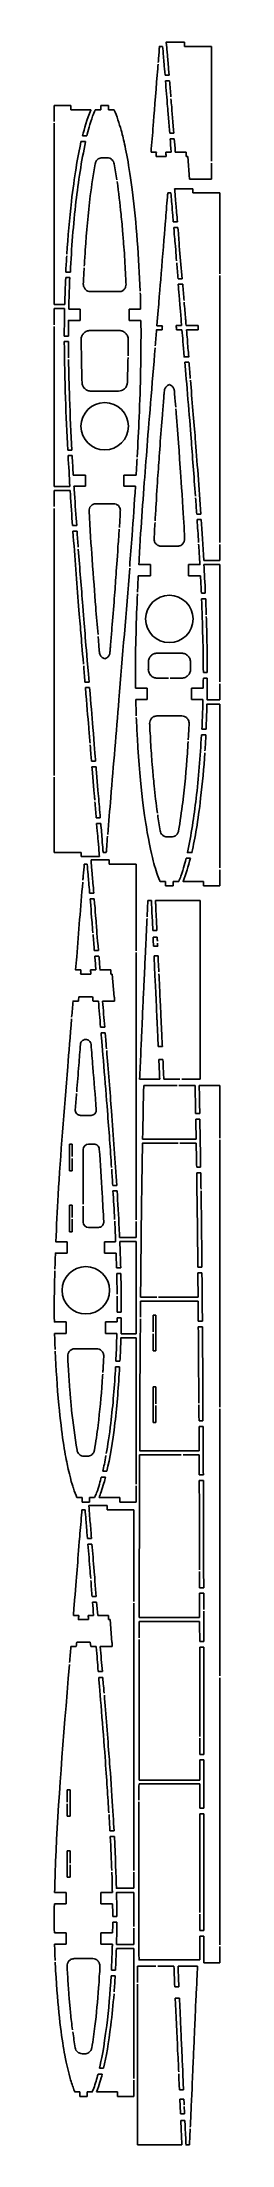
# Model space of a CAD drawing. Header units: millimetres. Extents: x 4 to 96, y -1182 to -9.
import ezdxf

# ---------------------------------------------------------------- set-up
doc = ezdxf.new("R2010")
doc.units = ezdxf.units.MM
doc.layers.get('0').update_dxf_attribs({"linetype": 'CONTINUOUS'})

msp = doc.modelspace()

# ---------------------------------------------------------------- linework, layer by layer
for p, q in [((64.2, -11.6), (62.5, -11.6)), ((66.3, -9.2), (76.4, -9.2)), ((76.4, -11.6), (76.4, -9.2)), ((91.4, -11.6), (76.4, -11.6)), ((91.4, -75.7), (91.4, -11.6)), ((67.8, -27.7), (65.6, -27.7)), ((65.8, -30.8), (68.1, -30.8)), ((3.9, -44.5), (13.1, -44.5)), ((3.9, -44.5), (3.9, -53.5)), ((13.1, -47), (13.1, -44.5)), ((29.9, -44.5), (34.1, -44.5)), ((29.9, -44.5), (29.9, -47)), ((34.1, -47), (34.1, -44.5)), ((3.9, -54.5), (3.9, -155.6)), ((24.2, -47), (13.1, -47)), ((29.9, -47), (26.7, -47)), ((37.3, -47), (34.1, -47)), ((18.9, -64.7), (21.4, -64.7)), ((22, -61.5), (19.7, -61.5)), ((70.4, -60), (68.2, -60)), ((68.4, -63.1), (70.7, -63.1)), ((30.5, -73.7), (33.5, -73.7)), ((57.8, -70.6), (60.8, -70.6)), ((60.6, -73), (66.2, -73)), ((66, -70.6), (69, -70.6)), ((71.3, -70.6), (77.3, -70.6)), ((77.3, -70.6), (77.3, -73)), ((77.3, -73), (78.2, -73)), ((78.2, -73), (79.2, -85.7)), ((91.4, -85.7), (91.4, -76.7)), ((68.9, -93.3), (67.1, -93.3)), ((81.1, -91), (70.9, -91)), ((79.2, -85.7), (91.4, -85.7)), ((81.1, -93.3), (81.1, -91)), ((96.1, -93.3), (81.1, -93.3)), ((96.1, -138.4), (96.1, -93.3)), ((72.5, -109.5), (70.2, -109.5)), ((70.4, -112.6), (72.7, -112.6)), ((12.9, -137.5), (10.3, -137.5)), ((10.3, -140.6), (12.6, -140.6)), ((96.1, -288.4), (96.1, -139.4)), ((39.9, -148.4), (24.1, -148.4)), ((75.1, -141.3), (72.8, -141.3)), ((72.9, -144.3), (75.4, -144.3)), ((3.9, -155.6), (9.8, -155.6)), ((9.7, -157.9), (3.9, -157.9)), ((3.9, -157.9), (3.9, -166.9)), ((12, -158.1), (18.3, -158.1)), ((18.3, -158.1), (18.3, -164.5)), ((45.7, -164.5), (45.7, -158.1)), ((45.7, -158.1), (52, -158.1)), ((3.9, -167.9), (3.9, -257.1)), ((11.8, -173.2), (9.5, -173.2)), ((18.3, -164.5), (11.8, -164.5)), ((23.8, -170.1), (40.2, -170.1)), ((52.2, -164.5), (45.7, -164.5)), ((63.9, -169.7), (60.9, -169.7)), ((61.1, -167.4), (64.1, -167.4)), ((71.8, -167.3), (74.8, -167.3)), ((75, -169.8), (72, -169.8)), ((77.3, -167.3), (84.1, -167.3)), ((84.1, -169.8), (77.5, -169.8)), ((84.1, -167.3), (84.1, -169.8)), ((9.5, -176.3), (11.8, -176.3)), ((78.8, -184.8), (76.3, -184.8)), ((76.6, -187.8), (78.9, -187.8)), ((39.7, -203.9), (24.3, -203.9)), ((13.7, -236.8), (11.5, -236.8)), ((11.6, -239.9), (13.9, -239.9)), ((3.9, -257.1), (12.6, -257.1)), ((14.5, -250.7), (21.3, -250.7)), ((21.3, -256.9), (14.9, -256.9)), ((21.3, -250.7), (21.3, -256.9)), ((42.7, -256.9), (42.7, -250.7)), ((42.7, -250.7), (49.5, -250.7)), ((49.1, -256.9), (42.7, -256.9)), ((12.8, -259.3), (3.9, -259.3)), ((3.9, -259.3), (3.9, -268.3)), ((3.9, -269.3), (3.9, -418.3)), ((27.2, -266.7), (36.8, -266.7)), ((16.4, -278.9), (14.1, -278.9)), ((85.5, -272.5), (83.2, -272.5)), ((83.4, -275.6), (85.7, -275.6)), ((14.3, -282), (16.6, -282)), ((72.6, -290.4), (63.4, -290.4)), ((96.1, -298.4), (96.1, -289.4)), ((51, -300.7), (57.4, -300.7)), ((57.4, -300.7), (57.4, -307)), ((78.6, -307), (78.6, -300.7)), ((78.6, -300.7), (85, -300.7)), ((87.1, -298.4), (96.1, -298.4)), ((96.1, -300.6), (87.2, -300.6)), ((96.1, -366.1), (96.1, -300.6)), ((57.4, -307), (50.7, -307)), ((85.3, -307), (78.6, -307)), ((88, -316.6), (85.8, -316.6)), ((85.9, -319.7), (88.2, -319.7)), ((61.2, -350.1), (74.8, -350.1)), ((89.1, -360.9), (86.9, -360.9)), ((23.3, -366.2), (21, -366.2)), ((21.3, -369.3), (23.6, -369.3)), ((49.2, -369.6), (55.7, -369.6)), ((55.7, -369.6), (55.7, -376)), ((67.5, -364), (61.2, -364)), ((74.8, -364), (68.5, -364)), ((80.3, -376), (80.3, -369.6)), ((80.3, -369.6), (86.8, -369.6)), ((86.9, -364.1), (89.1, -364.1)), ((96.1, -376.1), (96.1, -367.1)), ((55.7, -376), (49.3, -376)), ((61, -385.1), (75, -385.1)), ((86.7, -376), (80.3, -376)), ((96.1, -378.5), (88.9, -378.5)), ((89, -376.1), (96.1, -376.1)), ((96.1, -469.9), (96.1, -378.5)), ((85.8, -395.6), (88.3, -395.6)), ((88.4, -392.5), (86.1, -392.5)), ((26.9, -410.3), (24.7, -410.3)), ((3.9, -419.3), (3.9, -461.2)), ((24.9, -413.4), (27.2, -413.4)), ((29.5, -441.9), (27.3, -441.9)), ((27.5, -445.1), (29.8, -445.1)), ((69.2, -452.6), (66.8, -452.6)), ((3.9, -461.2), (18.9, -461.2)), ((18.9, -461.2), (18.9, -463.6)), ((29.1, -463.6), (18.9, -463.6)), ((22.3, -467.8), (20.6, -467.8)), ((34.5, -465.4), (24.4, -465.4)), ((31.1, -461.2), (32.9, -461.2)), ((34.5, -467.8), (34.5, -465.4)), ((49.5, -467.8), (34.5, -467.8)), ((49.5, -516.1), (49.5, -467.8)), ((77.3, -464.5), (79.7, -464.5)), ((80.5, -461.3), (78, -461.3)), ((62.9, -477.4), (65.9, -477.4)), ((65.9, -477.4), (65.9, -479.9)), ((70.1, -479.9), (65.9, -479.9)), ((70.1, -479.9), (70.1, -477.4)), ((70.1, -477.4), (73.1, -477.4)), ((75.6, -477.4), (86.9, -477.4)), ((86.9, -477.4), (86.9, -479.9)), ((96.1, -479.9), (86.9, -479.9)), ((96.1, -479.9), (96.1, -470.9)), ((25.9, -483.9), (23.6, -483.9)), ((23.9, -487.1), (26.2, -487.1)), ((58, -488.1), (56, -488.1)), ((85.1, -488.1), (60.3, -488.1)), ((85.1, -587.8), (85.1, -488.1)), ((28.5, -516), (26.2, -516)), ((61, -504.7), (58.8, -504.7)), ((59, -508.5), (61.2, -508.5)), ((61.5, -513.6), (59.2, -513.6)), ((15.8, -526.8), (18.8, -526.8)), ((24.1, -526.8), (27.1, -526.8)), ((26.5, -519.1), (28.8, -519.1)), ((29.4, -526.8), (35.4, -526.8)), ((35.4, -526.8), (35.4, -529.2)), ((49.5, -666.1), (49.5, -517.1)), ((59.5, -518.9), (61.7, -518.9)), ((18.6, -529.2), (24.3, -529.2)), ((35.4, -529.2), (36.2, -529.2)), ((36.2, -529.2), (37.3, -541.9)), ((17.4, -544.2), (14.4, -544.2)), ((25.3, -541.8), (17.6, -541.8)), ((28.5, -544.2), (25.5, -544.2)), ((37.4, -544.2), (30.8, -544.2)), ((37.3, -541.9), (37.4, -541.9)), ((37.4, -541.9), (37.4, -544.2)), ((32, -558.7), (29.7, -558.7)), ((30, -561.8), (32.3, -561.8)), ((64.1, -569.5), (61.8, -569.5)), ((62.1, -576.7), (64.4, -576.7)), ((51.4, -587.8), (62.6, -587.8)), ((72.3, -591.3), (53.7, -591.3)), ((64.9, -587.8), (73.9, -587.8)), ((82.3, -591.3), (73.3, -591.3)), ((74.9, -587.8), (85.1, -587.8)), ((96.1, -591.3), (84.6, -591.3)), ((96.1, -620.6), (96.1, -591.3)), ((24.4, -607.9), (18.5, -607.9)), ((84.9, -606.9), (82.6, -606.9)), ((53.1, -621.1), (82.9, -621.1)), ((82.7, -610), (85, -610)), ((96.1, -770.6), (96.1, -621.6)), ((12.4, -638.9), (12.4, -624)), ((12.4, -624), (13.9, -624)), ((13.9, -624), (13.9, -630.9)), ((13.9, -631.9), (13.9, -638.9)), ((20, -657.5), (20, -626.9)), ((23, -624), (26, -624)), ((72.9, -623.4), (53.1, -623.4)), ((82.9, -623.4), (73.9, -623.4)), ((13.9, -638.9), (12.4, -638.9)), ((85.4, -636.9), (83.2, -636.9)), ((83.2, -640), (85.5, -640)), ((38.7, -647), (36.5, -647)), ((36.6, -650.1), (38.9, -650.1)), ((12.4, -658), (13.9, -658)), ((12.4, -672.9), (12.4, -658)), ((13.9, -658), (13.9, -664.9)), ((13.9, -665.9), (13.9, -672.9)), ((20, -667.5), (20, -658.5)), ((49.5, -676.1), (49.5, -667.1)), ((4.8, -678.4), (11.2, -678.4)), ((11.2, -678.4), (11.2, -684.7)), ((13.9, -672.9), (12.4, -672.9)), ((28.5, -670.4), (23, -670.4)), ((31.8, -684.7), (31.8, -678.4)), ((31.8, -678.4), (38.1, -678.4)), ((40.3, -676.1), (49.5, -676.1)), ((49.5, -678.3), (40.4, -678.3)), ((49.5, -729.7), (49.5, -678.3)), ((11.2, -684.7), (4.6, -684.7)), ((38.3, -684.7), (31.8, -684.7)), ((40.9, -693), (38.6, -693)), ((38.7, -696.1), (41, -696.1)), ((86.1, -692.6), (83.8, -692.6)), ((83.9, -695.8), (86.1, -695.8)), ((52, -709.3), (61, -709.3)), ((84, -711.5), (52, -711.5)), ((62, -709.3), (84, -709.3)), ((4, -723.1), (10.5, -723.1)), ((10.5, -723.1), (10.5, -729.6)), ((32.4, -729.6), (32.4, -723.1)), ((32.4, -723.1), (38.9, -723.1)), ((38.9, -720.8), (41.2, -720.8)), ((41.2, -717.7), (39, -717.7)), ((59, -728.7), (59, -719.3)), ((59, -719.3), (60.5, -719.3)), ((60.5, -719.3), (60.5, -739.2)), ((86.4, -722.7), (84.1, -722.7)), ((84.1, -725.8), (86.4, -725.8)), ((10.5, -729.6), (4.1, -729.6)), ((15.4, -738.1), (27.5, -738.1)), ((38.8, -729.6), (32.4, -729.6)), ((49.5, -732), (41, -732)), ((41.1, -729.7), (49.5, -729.7)), ((49.5, -813.6), (49.5, -732)), ((59, -739.2), (59, -729.7)), ((38.1, -748.2), (40.3, -748.2)), ((40.5, -745), (38.2, -745)), ((60.5, -739.2), (59, -739.2)), ((59, -779.2), (59, -759.3)), ((59, -759.3), (60.5, -759.3)), ((60.5, -759.3), (60.5, -768.8)), ((60.5, -769.8), (60.5, -779.2)), ((96.1, -920.6), (96.1, -771.6)), ((60.5, -779.2), (59, -779.2)), ((86.7, -778.4), (84.5, -778.4)), ((84.5, -781.5), (86.8, -781.5)), ((74.6, -797.3), (51.4, -797.3)), ((51.5, -795), (84.5, -795)), ((84.6, -797.3), (75.6, -797.3)), ((22.4, -798.1), (20.5, -798.1)), ((33.2, -806.4), (30.9, -806.4)), ((86.9, -808.4), (84.6, -808.4)), ((16.5, -821.1), (19.4, -821.1)), ((19.4, -821.1), (19.4, -823.6)), ((23.5, -823.6), (23.5, -821.1)), ((23.5, -821.1), (26.4, -821.1)), ((28.9, -821.1), (40.4, -821.1)), ((30.1, -809.7), (32.5, -809.7)), ((40.4, -821.1), (40.4, -823.6)), ((49.5, -823.6), (49.5, -814.6)), ((84.6, -811.6), (86.9, -811.6)), ((23.5, -823.6), (19.4, -823.6)), ((21.1, -827.9), (19.4, -827.9)), ((33.3, -825.5), (23.1, -825.5)), ((33.3, -827.9), (33.3, -825.5)), ((48.3, -827.9), (33.3, -827.9)), ((49.5, -823.6), (40.4, -823.6)), ((48.3, -879.1), (48.3, -827.9)), ((24.7, -844), (22.4, -844)), ((22.6, -847.1), (24.9, -847.1)), ((27.3, -876.3), (25, -876.3)), ((25.2, -879.4), (27.5, -879.4)), ((87.1, -871.4), (84.8, -871.4)), ((84.8, -874.5), (87.1, -874.5)), ((14.6, -886.9), (17.6, -886.9)), ((17.4, -889.2), (23, -889.2)), ((22.8, -886.9), (25.8, -886.9)), ((28.1, -886.9), (34.2, -886.9)), ((34.2, -886.9), (34.2, -889.2)), ((34.2, -889.2), (35, -889.2)), ((35, -889.2), (36, -901.9)), ((48.3, -1029.1), (48.3, -880.1)), ((51.2, -888), (84.8, -888)), ((84.8, -890.3), (51.2, -890.3)), ((24, -901.8), (16.4, -901.8)), ((24.2, -904.2), (24, -901.8)), ((36, -901.9), (36.2, -901.9)), ((36.2, -901.9), (36.2, -904.2)), ((87.1, -901.4), (84.9, -901.4)), ((16.2, -904.2), (13.2, -904.2)), ((27.3, -904.2), (24.2, -904.2)), ((36.2, -904.2), (29.5, -904.2)), ((84.9, -904.5), (87.1, -904.5)), ((30.7, -918.2), (28.4, -918.2)), ((28.7, -921.4), (30.9, -921.4)), ((96.1, -1070.6), (96.1, -921.6)), ((87.2, -964.4), (84.9, -964.4)), ((84.9, -967.5), (87.2, -967.5)), ((11.2, -991), (11.2, -984.1)), ((11.2, -984.1), (12.7, -984.1)), ((12.7, -984.1), (12.7, -998.9)), ((51.1, -978.7), (84.9, -978.7)), ((84.9, -980.9), (51.1, -980.9)), ((11.2, -998.9), (11.2, -992)), ((87.2, -994.4), (85, -994.4)), ((12.7, -998.9), (11.2, -998.9)), ((37.2, -1007), (34.9, -1007)), ((85, -997.5), (87.2, -997.5)), ((11.2, -1018.1), (12.7, -1018.1)), ((11.2, -1032.9), (11.2, -1018.1)), ((12.7, -1018.1), (12.7, -1025)), ((35.1, -1010.1), (37.4, -1010.1)), ((12.7, -1026), (12.7, -1032.9)), ((48.3, -1039.1), (48.3, -1030.1)), ((4.1, -1041.5), (10.5, -1041.5)), ((10.5, -1041.5), (10.5, -1047.7)), ((12.7, -1032.9), (11.2, -1032.9)), ((29.9, -1047.7), (29.9, -1041.5)), ((29.9, -1041.5), (36.3, -1041.5)), ((38.5, -1039.1), (48.3, -1039.1)), ((48.3, -1041.4), (38.6, -1041.4)), ((48.3, -1060.4), (48.3, -1041.4)), ((10.5, -1047.7), (4, -1047.7)), ((36.4, -1047.7), (29.9, -1047.7)), ((38.7, -1054.9), (36.5, -1054.9)), ((4, -1063.9), (10.5, -1063.9)), ((10.5, -1063.9), (10.5, -1070.3)), ((29.9, -1070.3), (29.9, -1063.9)), ((29.9, -1063.9), (36.4, -1063.9)), ((36.5, -1058), (38.7, -1058)), ((48.3, -1070.4), (48.3, -1061.4)), ((87.2, -1062.6), (84.9, -1062.6)), ((84.9, -1065.7), (87.2, -1065.7)), ((10.5, -1070.3), (4.1, -1070.3)), ((15, -1078.3), (25.4, -1078.3)), ((36.3, -1070.3), (29.9, -1070.3)), ((48.3, -1072.7), (38.5, -1072.7)), ((38.6, -1070.4), (48.3, -1070.4)), ((48.3, -1145.2), (48.3, -1072.7)), ((51.1, -1079), (84.9, -1079)), ((96.1, -1080.6), (96.1, -1071.6)), ((35.6, -1088), (37.8, -1088)), ((38, -1084.8), (35.7, -1084.8)), ((60.5, -1082.6), (50.2, -1082.6)), ((50.2, -1082.6), (50.2, -1091.6)), ((70.5, -1082.6), (61.5, -1082.6)), ((83.7, -1082.6), (72.8, -1082.6)), ((87.2, -1080.6), (96.1, -1080.6)), ((50.2, -1092.6), (50.2, -1182.2)), ((73.3, -1094), (71, -1094)), ((71.3, -1100.4), (73.6, -1100.4)), ((20.9, -1131.4), (19.5, -1131.4)), ((28.3, -1142.8), (30.6, -1142.8)), ((31.4, -1139.5), (29.1, -1139.5)), ((48.3, -1155.2), (48.3, -1146.2)), ((15.4, -1152.7), (18.2, -1152.7)), ((18.2, -1152.7), (18.2, -1155.2)), ((22.3, -1155.2), (18.2, -1155.2)), ((22.3, -1155.2), (22.3, -1152.7)), ((22.3, -1152.7), (25, -1152.7)), ((27.5, -1152.7), (39.2, -1152.7)), ((39.2, -1152.7), (39.2, -1155.2)), ((48.3, -1155.2), (39.2, -1155.2)), ((75.9, -1151.5), (73.6, -1151.5)), ((73.8, -1156.8), (76.1, -1156.8)), ((76.4, -1164.8), (74.2, -1164.8)), ((74.3, -1168.6), (76.6, -1168.6)), ((50.2, -1182.2), (75, -1182.2)), ((77.3, -1182.2), (79.2, -1182.2))]:
    msp.add_line(p, q)
for centre in [(32, -223.5), (68, -331), (21.5, -705.5)]:
    msp.add_circle(centre, 13.2)
for centre, start, end in [((23, -626.9), 90, 180), ((23, -667.5), 180, 270)]:
    msp.add_arc(centre, 2.94, start, end)
for points, knots in [([(62.5, -11.6), (62.5, -11.6), (62.5, -11.6), (62.5, -11.6), (62.5, -12), (62.5, -12.3), (62.4, -12.7), (62.2, -16.3), (62, -18.2), (61.8, -20.5)], [0.2752055, 0.2752055, 0.2752055, 0.2752055, 0.2793959, 0.2793959, 0.2793959, 0.3549019, 0.3549019, 0.3549019, 0.9991823, 0.9991823, 0.9991823, 0.9991823]), ([(65.6, -27.7), (65.1, -22.3), (64.9, -19.9), (64.7, -17.2), (64.5, -15.1), (64.4, -13.2), (64.2, -11.6), (64.2, -11.6), (64.2, -11.6), (64.2, -11.6)], [0.01814, 0.01814, 0.01814, 0.01814, 1.664461, 1.664461, 1.664461, 2.991904, 2.991904, 2.991904, 3.007513, 3.007513, 3.007513, 3.007513]), ([(66.3, -9.2), (66.3, -9.2), (66.3, -9.2), (66.3, -9.2), (66.7, -14.1), (66.8, -15.4), (67, -17.6), (67.2, -20.3), (67.4, -22.7), (67.8, -27.7)], [0.044581, 0.044581, 0.044581, 0.044581, 0.051405, 0.051405, 0.051405, 1.578984, 1.578984, 1.578984, 3.367503, 3.367503, 3.367503, 3.367503]), ([(61.7, -21.5), (61.6, -23.1), (61.4, -24.9), (61.2, -27.6), (60.4, -37.8), (59.4, -50.3), (59, -55.8), (58.6, -60.7), (58.2, -65.6), (57.8, -70.5), (57.8, -70.5), (57.8, -70.6), (57.8, -70.6)], [1.086541, 1.086541, 1.086541, 1.086541, 1.480188, 1.480188, 1.480188, 2.986004, 2.986004, 2.986004, 4.338581, 4.338581, 4.338581, 4.34453, 4.34453, 4.34453, 4.34453]), ([(68.2, -60), (67.8, -56), (67.1, -46.3), (67, -45.3), (66.6, -40.5), (66.2, -35.6), (65.8, -30.8)], [0.036726, 0.036726, 0.036726, 0.036726, 1.147727, 1.147727, 1.147727, 6.681257, 6.681257, 6.681257, 6.681257]), ([(68.9, -40.8), (69, -42.2), (69.1, -43.8), (69.3, -45.4), (69.3, -46.3), (70.1, -55.7), (70.4, -60)], [1.0263051, 1.0263051, 1.0263051, 1.0263051, 1.4275816, 1.4275816, 1.4275816, 1.6734334, 1.6734334, 1.6734334, 1.6734334]), ([(19.7, -61.5), (20.6, -57.9), (22.2, -52), (24.2, -47.1), (24.2, -47.1), (24.2, -47.1), (24.2, -47)], [0.010472, 0.010472, 0.010472, 0.010472, 1.133527, 1.133527, 1.133527, 1.139907, 1.139907, 1.139907, 1.139907]), ([(26.7, -47), (26.7, -47.1), (26.7, -47.1), (26.7, -47.1), (26.2, -48.2), (25.7, -49.4), (25.3, -50.6), (23.9, -54.4), (22.6, -59.1), (22, -61.5)], [0.333573, 0.333573, 0.333573, 0.333573, 0.337432, 0.337432, 0.337432, 0.712121, 0.712121, 0.712121, 1.927959, 1.927959, 1.927959, 1.927959]), ([(51.7, -148.1), (51, -129.7), (49.6, -110), (47.5, -93), (45.6, -77.8), (43.5, -67.8), (42.3, -62.7), (41.7, -60.4), (40.7, -56.5), (39.4, -52.6), (38.7, -50.4), (38, -48.5), (37.3, -47.1), (37.3, -47.1), (37.3, -47.1), (37.3, -47)], [21.424489, 21.424489, 21.424489, 21.424489, 24.817825, 24.817825, 24.817825, 27.851089, 27.851089, 27.851089, 29.175195, 29.175195, 29.175195, 29.945791, 29.945791, 29.945791, 29.952007, 29.952007, 29.952007, 29.952007]), ([(10.9, -127.5), (11.5, -117.8), (12.4, -107.9), (13.5, -98.1), (15.1, -84.2), (16.9, -73.6), (18.8, -64.7), (18.9, -64.7), (18.9, -64.7), (18.9, -64.7)], [1.009984, 1.009984, 1.009984, 1.009984, 3.869784, 3.869784, 3.869784, 7.931983, 7.931983, 7.931983, 7.939142, 7.939142, 7.939142, 7.939142]), ([(21.4, -64.7), (21.4, -64.7), (21.4, -64.7), (21.4, -64.8), (19, -75.6), (17.3, -87.2), (16, -98.1), (14.6, -110.7), (13.5, -124.3), (12.9, -137.4), (12.9, -137.4), (12.9, -137.5), (12.9, -137.5)], [-0.005286, -0.005286, -0.005286, -0.005286, 0.002197, 0.002197, 0.002197, 3.33219, 3.33219, 3.33219, 7.227173, 7.227173, 7.227173, 7.232818, 7.232818, 7.232818, 7.232818]), ([(69, -70.6), (69, -70.6), (69, -70.5), (69, -70.5), (68.8, -67.8), (68.6, -65.2), (68.4, -63.1)], [0.3301138, 0.3301138, 0.3301138, 0.3301138, 0.3311435, 0.3311435, 0.3311435, 0.4584243, 0.4584243, 0.4584243, 0.4584243]), ([(70.7, -63.1), (70.8, -65.2), (71.1, -67.8), (71.3, -70.5), (71.3, -70.5), (71.3, -70.6), (71.3, -70.6)], [0.1322326, 0.1322326, 0.1322326, 0.1322326, 0.6741197, 0.6741197, 0.6741197, 0.6778145, 0.6778145, 0.6778145, 0.6778145]), ([(20.6, -134.2), (20.8, -131.2), (21, -128.3), (21.2, -125.2), (21.9, -115), (22.8, -104.9), (24, -95), (24.8, -89.1), (25.6, -83), (26.7, -77.1)], [1.539853, 1.539853, 1.539853, 1.539853, 2.573639, 2.573639, 2.573639, 6.038333, 6.038333, 6.038333, 8.098201, 8.098201, 8.098201, 8.098201]), ([(26.7, -77.1), (26.8, -76.6), (27, -76.1), (27.3, -75.6), (27.5, -75.1), (27.9, -74.7), (28.4, -74.4), (28.7, -74.2), (29, -74), (29.4, -73.9), (29.8, -73.8), (30.1, -73.7), (30.5, -73.7)], [0, 0, 0, 0, 0.1696435, 0.1696435, 0.1696435, 0.3326505, 0.3326505, 0.3326505, 0.4512866, 0.4512866, 0.4512866, 0.5690993, 0.5690993, 0.5690993, 0.5690993]), ([(33.5, -73.7), (34, -73.7), (34.4, -73.8), (34.9, -74), (35.4, -74.2), (35.8, -74.5), (36.1, -74.9), (36.5, -75.2), (36.7, -75.5), (36.9, -75.9), (37.1, -76.3), (37.3, -76.7), (37.3, -77.1)], [0, 0, 0, 0, 0.149589, 0.149589, 0.149589, 0.3026023, 0.3026023, 0.3026023, 0.4346368, 0.4346368, 0.4346368, 0.5681653, 0.5681653, 0.5681653, 0.5681653]), ([(60.8, -70.6), (60.7, -71.4), (60.6, -72.2), (60.6, -72.8), (60.6, -72.8), (60.6, -72.9), (60.6, -72.9), (60.6, -72.9), (60.6, -72.9), (60.6, -73)], [0.8986334, 0.8986334, 0.8986334, 0.8986334, 1.1232388, 1.1232388, 1.1232388, 1.1302532, 1.1302532, 1.1302532, 1.1377031, 1.1377031, 1.1377031, 1.1377031]), ([(66.2, -73), (66.2, -72.9), (66.2, -72.9), (66.2, -72.9), (66.2, -72.9), (66.2, -72.8), (66.2, -72.8), (66.1, -72.2), (66.1, -71.4), (66, -70.6)], [1.1070936, 1.1070936, 1.1070936, 1.1070936, 1.1116361, 1.1116361, 1.1116361, 1.115913, 1.115913, 1.115913, 1.252863, 1.252863, 1.252863, 1.252863]), ([(38.9, -87), (39.8, -93.1), (40.5, -99.3), (41.1, -105.3), (41.5, -108.9), (41.8, -112.7), (42.1, -116), (42.2, -117.3), (42.3, -118.6), (42.4, -120), (42.8, -124.6), (43.1, -129.3), (43.4, -134.4), (43.5, -136.4), (43.6, -138.8), (43.8, -141.2), (43.8, -142.2), (43.8, -143.2), (43.9, -144.2)], [1.316529, 1.316529, 1.316529, 1.316529, 3.094838, 3.094838, 3.094838, 4.159263, 4.159263, 4.159263, 4.594308, 4.594308, 4.594308, 6.130037, 6.130037, 6.130037, 6.749042, 6.749042, 6.749042, 7.008998, 7.008998, 7.008998, 7.008998]), ([(67.1, -93.3), (67.1, -93.4), (67.1, -93.4), (67.1, -93.4), (67.1, -94), (67, -94.8), (66.9, -95.8), (66.6, -99.4), (66, -106.6), (66, -107.4), (65.5, -113.2), (62.6, -149.2), (62.3, -152.1), (62, -156.1), (61.6, -161.3), (61.1, -167.4), (61.1, -167.4), (61.1, -167.4), (61.1, -167.4)], [0.351444, 0.351444, 0.351444, 0.351444, 0.357981, 0.357981, 0.357981, 0.579312, 0.579312, 0.579312, 1.326927, 1.326927, 1.326927, 6.948461, 6.948461, 6.948461, 14.334254, 14.334254, 14.334254, 14.360675, 14.360675, 14.360675, 14.360675]), ([(70.2, -109.5), (70, -107.6), (69.9, -106.4), (69.8, -104.5), (69.3, -99), (69.1, -96.7), (68.9, -93.4), (68.9, -93.4), (68.9, -93.4), (68.9, -93.3)], [0.037518, 0.037518, 0.037518, 0.037518, 0.619207, 0.619207, 0.619207, 2.269477, 2.269477, 2.269477, 2.27876, 2.27876, 2.27876, 2.27876]), ([(70.9, -91), (70.9, -91), (70.9, -91), (70.9, -91), (71.1, -92.7), (71.5, -97.8), (71.6, -99.7), (71.9, -102.2), (72.2, -106.2), (72.5, -109.5)], [0.0129512, 0.0129512, 0.0129512, 0.0129512, 0.0140524, 0.0140524, 0.0140524, 0.0972361, 0.0972361, 0.0972361, 0.2104295, 0.2104295, 0.2104295, 0.2104295]), ([(72, -131.3), (71.8, -129.2), (71.6, -127.2), (71.5, -125.1), (71, -119.2), (71, -118.9), (70.4, -112.6)], [1.089913, 1.089913, 1.089913, 1.089913, 1.721409, 1.721409, 1.721409, 3.494067, 3.494067, 3.494067, 3.494067]), ([(72.7, -112.6), (73.2, -117.9), (73.2, -118.2), (73.7, -125.1), (74.2, -130.5), (74.6, -135.9), (75.1, -141.3)], [0.030292, 0.030292, 0.030292, 0.030292, 1.69477, 1.69477, 1.69477, 2.999859, 2.999859, 2.999859, 2.999859]), ([(10.3, -137.5), (10.3, -137.5), (10.3, -137.4), (10.3, -137.4), (10.5, -134.5), (10.7, -131.5), (10.9, -128.5)], [0.0196502, 0.0196502, 0.0196502, 0.0196502, 0.0259617, 0.0259617, 0.0259617, 0.911688, 0.911688, 0.911688, 0.911688]), ([(9.8, -155.6), (9.8, -155.6), (9.8, -155.6), (9.8, -155.6), (9.8, -155.5), (9.8, -155.3), (9.8, -155.2), (9.9, -150.8), (10.1, -145.6), (10.3, -140.6)], [1.895228, 1.895228, 1.895228, 1.895228, 1.900975, 1.900975, 1.900975, 1.935951, 1.935951, 1.935951, 3.240968, 3.240968, 3.240968, 3.240968]), ([(12.6, -140.6), (12.3, -145.6), (12.2, -150.7), (12, -155.2), (12, -155.3), (12, -155.4), (12, -155.6)], [0.031518, 0.031518, 0.031518, 0.031518, 1.539501, 1.539501, 1.539501, 1.584075, 1.584075, 1.584075, 1.584075]), ([(24.1, -148.4), (23.6, -148.4), (23.1, -148.3), (22.6, -148.2), (22.1, -148), (21.7, -147.7), (21.3, -147.3), (21, -147), (20.7, -146.5), (20.5, -146), (20.3, -145.8), (20.2, -145.5), (20.2, -145.1), (20.1, -144.8), (20.1, -144.5), (20.1, -144.2)], [0, 0, 0, 0, 0.1525614, 0.1525614, 0.1525614, 0.3075051, 0.3075051, 0.3075051, 0.4667403, 0.4667403, 0.4667403, 0.5618042, 0.5618042, 0.5618042, 0.6570188, 0.6570188, 0.6570188, 0.6570188]), ([(43.9, -144.2), (43.9, -144.8), (43.8, -145.3), (43.6, -145.8), (43.5, -146.3), (43.2, -146.8), (42.8, -147.2), (42.5, -147.5), (42, -147.9), (41.6, -148.1), (41.3, -148.2), (41.1, -148.3), (40.8, -148.4), (40.5, -148.4), (40.2, -148.4), (39.9, -148.4)], [0, 0, 0, 0, 0.1643852, 0.1643852, 0.1643852, 0.3272168, 0.3272168, 0.3272168, 0.4858957, 0.4858957, 0.4858957, 0.571893, 0.571893, 0.571893, 0.6576603, 0.6576603, 0.6576603, 0.6576603]), ([(52, -158.1), (52, -158), (52, -158), (52, -158), (52, -155.1), (51.9, -152.1), (51.8, -149.1)], [20.7997148, 20.7997148, 20.7997148, 20.7997148, 20.8036252, 20.8036252, 20.8036252, 21.3628989, 21.3628989, 21.3628989, 21.3628989]), ([(74.8, -167.3), (74.7, -166.2), (74.6, -165), (74.5, -163.7), (73.5, -150.9), (73.2, -147.8), (72.9, -144.4), (72.9, -144.4), (72.9, -144.3), (72.9, -144.3)], [2.765799, 2.765799, 2.765799, 2.765799, 3.31059, 3.31059, 3.31059, 8.66678, 8.66678, 8.66678, 8.700479, 8.700479, 8.700479, 8.700479]), ([(75.4, -144.3), (75.4, -144.3), (75.4, -144.4), (75.4, -144.4), (75.7, -147.3), (75.9, -150.3), (76.2, -153.3)], [0.0550237, 0.0550237, 0.0550237, 0.0550237, 0.0605544, 0.0605544, 0.0605544, 0.9550241, 0.9550241, 0.9550241, 0.9550241]), ([(9.5, -173.2), (9.5, -167.9), (9.6, -163.2), (9.7, -158), (9.7, -158), (9.7, -158), (9.7, -157.9)], [0.057035, 0.057035, 0.057035, 0.057035, 1.65591, 1.65591, 1.65591, 1.66219, 1.66219, 1.66219, 1.66219]), ([(12, -155.6), (12, -156.4), (12, -157.2), (12, -158), (12, -158), (12, -158), (12, -158.1)], [1.5840751, 1.5840751, 1.5840751, 1.5840751, 1.8697206, 1.8697206, 1.8697206, 1.877065, 1.877065, 1.877065, 1.877065]), ([(76.2, -154.3), (76.5, -157.4), (76.8, -160.6), (77, -163.7), (77.1, -164.3), (77.2, -165.7), (77.3, -167.3)], [1.055024, 1.055024, 1.055024, 1.055024, 2.001265, 2.001265, 2.001265, 2.189623, 2.189623, 2.189623, 2.189623]), ([(11.8, -164.5), (11.8, -164.5), (11.8, -164.5), (11.8, -164.5), (11.8, -167.3), (11.8, -170.1), (11.8, -173.2)], [2.67235, 2.67235, 2.67235, 2.67235, 2.679908, 2.679908, 2.679908, 3.763793, 3.763793, 3.763793, 3.763793]), ([(18.9, -175.2), (18.9, -174.5), (19, -173.8), (19.3, -173.2), (19.6, -172.6), (19.9, -172), (20.4, -171.6), (20.8, -171.1), (21.4, -170.7), (22, -170.5), (22.6, -170.2), (23.2, -170.1), (23.8, -170.1)], [0, 0, 0, 0, 0.2047768, 0.2047768, 0.2047768, 0.4062705, 0.4062705, 0.4062705, 0.6024256, 0.6024256, 0.6024256, 0.7983617, 0.7983617, 0.7983617, 0.7983617]), ([(19.4, -199.2), (19.3, -194.7), (19.1, -190.2), (19.1, -185.8), (19, -184.6), (19, -183.5), (19, -182.3), (19, -182.2), (19, -182.1), (19, -182), (19, -180), (18.9, -177.9), (18.9, -175.9), (18.9, -175.7), (18.9, -175.4), (18.9, -175.2)], [0.461599, 0.461599, 0.461599, 0.461599, 1.721778, 1.721778, 1.721778, 2.048691, 2.048691, 2.048691, 2.08172, 2.08172, 2.08172, 2.655472, 2.655472, 2.655472, 2.725123, 2.725123, 2.725123, 2.725123]), ([(40.2, -170.1), (40.8, -170.1), (41.4, -170.2), (42, -170.5), (42.6, -170.7), (43.1, -171.1), (43.6, -171.5), (44, -172), (44.4, -172.5), (44.7, -173.1), (44.8, -173.4), (44.9, -173.8), (45, -174.1), (45, -174.5), (45.1, -174.8), (45.1, -175.2)], [0, 0, 0, 0, 0.190783, 0.190783, 0.190783, 0.3834233, 0.3834233, 0.3834233, 0.5807783, 0.5807783, 0.5807783, 0.6887722, 0.6887722, 0.6887722, 0.7970445, 0.7970445, 0.7970445, 0.7970445]), ([(45.1, -175.2), (45.1, -176.6), (45.1, -178), (45, -179.4), (45, -180.1), (45, -180.7), (45, -181.2), (45, -182.3), (45, -183.3), (45, -184.2)], [0.4990255, 0.4990255, 0.4990255, 0.4990255, 0.901122, 0.901122, 0.901122, 1.089297, 1.089297, 1.089297, 1.4525993, 1.4525993, 1.4525993, 1.4525993]), ([(50.1, -240.7), (50.5, -233.3), (50.8, -225.8), (51.2, -218.4), (51.9, -201.1), (52.3, -183.4), (52.2, -167.2), (52.2, -166.3), (52.2, -165.4), (52.2, -164.5), (52.2, -164.5), (52.2, -164.5), (52.2, -164.5)], [15.581577, 15.581577, 15.581577, 15.581577, 16.960973, 16.960973, 16.960973, 20.208677, 20.208677, 20.208677, 20.383034, 20.383034, 20.383034, 20.386923, 20.386923, 20.386923, 20.386923]), ([(60.9, -169.7), (60.9, -169.7), (60.9, -169.7), (60.9, -169.7), (60.6, -172.6), (60.4, -175.6), (60.1, -178.7)], [15.265976, 15.265976, 15.265976, 15.265976, 15.287688, 15.287688, 15.287688, 18.644919, 18.644919, 18.644919, 18.644919]), ([(72, -169.8), (72, -169.8), (72, -169.8), (72, -169.8), (71.9, -169), (71.9, -168.2), (71.8, -167.4), (71.8, -167.4), (71.8, -167.3), (71.8, -167.3)], [8.60247634, 8.60247634, 8.60247634, 8.60247634, 8.60422904, 8.60422904, 8.60422904, 8.67824646, 8.67824646, 8.67824646, 8.68021795, 8.68021795, 8.68021795, 8.68021795]), ([(76.3, -184.8), (76.3, -184.8), (76.2, -184.8), (76.2, -184.8), (75.7, -177.9), (75.4, -174), (75, -169.8)], [0.130483, 0.130483, 0.130483, 0.130483, 0.136326, 0.136326, 0.136326, 2.343027, 2.343027, 2.343027, 2.343027]), ([(77.5, -169.8), (77.7, -171.6), (77.8, -173.5), (78, -175), (78.2, -178.3), (78.5, -181.5), (78.8, -184.8), (78.8, -184.8), (78.8, -184.8), (78.8, -184.8)], [2.2799903, 2.2799903, 2.2799903, 2.2799903, 2.4674336, 2.4674336, 2.4674336, 2.8606644, 2.8606644, 2.8606644, 2.8632889, 2.8632889, 2.8632889, 2.8632889]), ([(11.5, -236.8), (11, -227.2), (10.5, -217.6), (10.2, -207.8), (9.8, -197.4), (9.6, -186.9), (9.5, -176.3)], [0.277513, 0.277513, 0.277513, 0.277513, 3.160094, 3.160094, 3.160094, 6.194015, 6.194015, 6.194015, 6.194015]), ([(11.9, -186.3), (12, -193.4), (12.2, -200.4), (12.4, -207.8), (12.8, -217.9), (13.2, -227.5), (13.7, -236.8)], [1.070874, 1.070874, 1.070874, 1.070874, 3.233611, 3.233611, 3.233611, 6.218241, 6.218241, 6.218241, 6.218241]), ([(45, -185.2), (44.9, -187.8), (44.9, -190), (44.8, -192.5), (44.7, -194.4), (44.7, -196.3), (44.6, -198.2), (44.6, -198.5), (44.6, -198.9), (44.6, -199.2)], [1.586941, 1.586941, 1.586941, 1.586941, 2.647652, 2.647652, 2.647652, 3.440655, 3.440655, 3.440655, 3.572682, 3.572682, 3.572682, 3.572682]), ([(60.1, -179.7), (58.4, -199.4), (56.5, -223), (55.4, -237.2), (54.2, -252.3), (52.9, -269.5), (51.8, -286.6), (51.6, -290.4), (51.3, -295.2), (51, -300.7), (51, -300.7), (51, -300.7), (51, -300.7)], [19.004958, 19.004958, 19.004958, 19.004958, 40.359362, 40.359362, 40.359362, 62.90902, 62.90902, 62.90902, 67.875262, 67.875262, 67.875262, 67.894273, 67.894273, 67.894273, 67.894273]), ([(24.3, -203.9), (23.7, -203.9), (23.1, -203.8), (22.5, -203.6), (21.9, -203.3), (21.3, -203), (20.9, -202.5), (20.4, -202.1), (20, -201.5), (19.8, -200.9), (19.6, -200.4), (19.4, -199.8), (19.4, -199.2)], [0, 0, 0, 0, 0.1953365, 0.1953365, 0.1953365, 0.3906788, 0.3906788, 0.3906788, 0.5860185, 0.5860185, 0.5860185, 0.7714784, 0.7714784, 0.7714784, 0.7714784]), ([(44.6, -199.2), (44.6, -199.8), (44.4, -200.4), (44.2, -201), (43.9, -201.6), (43.5, -202.1), (43.1, -202.6), (42.6, -203), (42, -203.4), (41.4, -203.6), (40.9, -203.8), (40.3, -203.9), (39.7, -203.9)], [0, 0, 0, 0, 0.1953224, 0.1953224, 0.1953224, 0.3906565, 0.3906565, 0.3906565, 0.5859985, 0.5859985, 0.5859985, 0.7714776, 0.7714776, 0.7714776, 0.7714776]), ([(82.5, -262.5), (81.7, -251.3), (80.8, -239.6), (80.1, -230.3), (79.2, -218.5), (77.5, -198.2), (76.6, -187.8)], [1.20733, 1.20733, 1.20733, 1.20733, 4.344408, 4.344408, 4.344408, 8.358091, 8.358091, 8.358091, 8.358091]), ([(79.7, -197.8), (80.6, -208.3), (81.7, -221.8), (82.4, -230.3), (83.3, -242.3), (84.6, -258.4), (85.5, -272.5)], [0.819929, 0.819929, 0.819929, 0.819929, 2.777743, 2.777743, 2.777743, 5.498241, 5.498241, 5.498241, 5.498241]), ([(60, -276.2), (60.2, -273.5), (60.4, -270.6), (60.6, -267.2), (61.5, -251.6), (62, -245.4), (62.8, -234.3), (63.2, -228.4), (63.7, -222.4), (64.1, -217.1), (64.4, -214.1), (64.6, -211.2), (64.9, -208.1), (64.9, -207.4), (65, -206.7), (65, -206), (65.1, -205.5), (65.1, -204.6), (65.2, -203.8)], [1.505956, 1.505956, 1.505956, 1.505956, 2.335977, 2.335977, 2.335977, 6.187379, 6.187379, 6.187379, 8.203694, 8.203694, 8.203694, 9.340886, 9.340886, 9.340886, 9.60644, 9.60644, 9.60644, 9.786782, 9.786782, 9.786782, 9.786782]), ([(65.2, -203.8), (65.3, -203.3), (65.4, -202.8), (65.6, -202.3), (65.9, -201.9), (66.2, -201.4), (66.6, -201.1), (66.8, -200.9), (67, -200.8), (67.3, -200.6), (67.5, -200.5), (67.7, -200.4), (68, -200.3)], [0, 0, 0, 0, 0.1562767, 0.1562767, 0.1562767, 0.3125492, 0.3125492, 0.3125492, 0.3968284, 0.3968284, 0.3968284, 0.4792897, 0.4792897, 0.4792897, 0.4792897]), ([(68, -200.3), (68.5, -200.5), (68.9, -200.7), (69.3, -201), (69.7, -201.4), (70.1, -201.8), (70.3, -202.2), (70.4, -202.4), (70.6, -202.7), (70.6, -203), (70.7, -203.2), (70.8, -203.5), (70.8, -203.8)], [0.0018169, 0.0018169, 0.0018169, 0.0018169, 0.1562543, 0.1562543, 0.1562543, 0.3125199, 0.3125199, 0.3125199, 0.3968123, 0.3968123, 0.3968123, 0.4811056, 0.4811056, 0.4811056, 0.4811056]), ([(70.8, -203.8), (70.8, -204.3), (70.9, -204.8), (70.9, -205.3), (71.2, -208.6), (71.3, -210.7), (71.5, -212.8)], [0.36682, 0.36682, 0.36682, 0.36682, 0.525539, 0.525539, 0.525539, 1.59309, 1.59309, 1.59309, 1.59309]), ([(71.6, -213.7), (71.7, -214.6), (71.7, -215.4), (71.8, -216.3), (72.3, -222.1), (72.8, -228.7), (73.3, -235.1), (73.4, -237.4), (73.6, -239.7), (73.7, -241.9), (74.2, -248.5), (74.6, -253.8), (75.3, -265.5), (75.9, -275.1), (76.2, -280.1), (76.5, -286.2)], [1.765973, 1.765973, 1.765973, 1.765973, 2.183597, 2.183597, 2.183597, 4.71939, 4.71939, 4.71939, 5.607481, 5.607481, 5.607481, 8.294806, 8.294806, 8.294806, 10.50741, 10.50741, 10.50741, 10.50741]), ([(12.6, -257.1), (12.6, -257), (12.6, -257), (12.6, -257), (12.3, -251.5), (12, -245.8), (11.6, -239.9)], [2.096219, 2.096219, 2.096219, 2.096219, 2.101474, 2.101474, 2.101474, 3.459381, 3.459381, 3.459381, 3.459381]), ([(13.9, -239.9), (14.1, -243.6), (14.3, -247.1), (14.5, -250.7), (14.5, -250.7), (14.5, -250.7), (14.5, -250.7)], [0.28353, 0.28353, 0.28353, 0.28353, 1.401396, 1.401396, 1.401396, 1.407383, 1.407383, 1.407383, 1.407383]), ([(49.5, -250.7), (49.5, -250.7), (49.5, -250.7), (49.5, -250.7), (49.7, -247.7), (49.8, -244.7), (50, -241.7)], [14.9625005, 14.9625005, 14.9625005, 14.9625005, 14.9660176, 14.9660176, 14.9660176, 15.5198973, 15.5198973, 15.5198973, 15.5198973]), ([(14.9, -256.9), (14.9, -257), (14.9, -257), (14.9, -257), (15, -257.8), (15, -258.6), (15.1, -259.4)], [2.0739606, 2.0739606, 2.0739606, 2.0739606, 2.0808156, 2.0808156, 2.0808156, 2.337308, 2.337308, 2.337308, 2.337308]), ([(45.9, -301.7), (46.4, -296), (46.8, -290.2), (47.2, -284.4), (47.9, -275.8), (48.5, -266.5), (49.1, -257), (49.1, -257), (49.1, -257), (49.1, -256.9)], [11.560226, 11.560226, 11.560226, 11.560226, 12.763737, 12.763737, 12.763737, 14.5678, 14.5678, 14.5678, 14.571818, 14.571818, 14.571818, 14.571818]), ([(14.1, -278.9), (13.7, -273.5), (13.3, -267.2), (12.9, -261), (12.9, -260.5), (12.8, -259.9), (12.8, -259.4), (12.8, -259.4), (12.8, -259.3), (12.8, -259.3)], [0.202474, 0.202474, 0.202474, 0.202474, 1.768649, 1.768649, 1.768649, 1.904071, 1.904071, 1.904071, 1.908749, 1.908749, 1.908749, 1.908749]), ([(15.1, -259.4), (15.1, -259.9), (15.1, -260.5), (15.2, -261), (15.6, -267.3), (16, -273.5), (16.4, -278.9)], [2.337308, 2.337308, 2.337308, 2.337308, 2.511762, 2.511762, 2.511762, 4.546493, 4.546493, 4.546493, 4.546493]), ([(23.3, -270.9), (23.2, -270.4), (23.3, -269.9), (23.5, -269.4), (23.6, -268.9), (23.9, -268.5), (24.2, -268.1), (24.6, -267.7), (25, -267.4), (25.4, -267.1), (25.7, -267), (26, -266.9), (26.3, -266.8), (26.6, -266.7), (26.9, -266.7), (27.2, -266.7)], [0, 0, 0, 0, 0.1563788, 0.1563788, 0.1563788, 0.3127448, 0.3127448, 0.3127448, 0.4690545, 0.4690545, 0.4690545, 0.5621177, 0.5621177, 0.5621177, 0.6551757, 0.6551757, 0.6551757, 0.6551757]), ([(36.8, -266.7), (37.3, -266.7), (37.8, -266.8), (38.3, -267), (38.8, -267.2), (39.2, -267.5), (39.6, -267.8), (39.9, -268.2), (40.2, -268.6), (40.4, -269.1), (40.6, -269.4), (40.6, -269.7), (40.7, -270), (40.7, -270.3), (40.8, -270.6), (40.7, -270.9)], [0, 0, 0, 0, 0.1562025, 0.1562025, 0.1562025, 0.3124496, 0.3124496, 0.3124496, 0.4687651, 0.4687651, 0.4687651, 0.5619648, 0.5619648, 0.5619648, 0.6551661, 0.6551661, 0.6551661, 0.6551661]), ([(28.3, -339.7), (27.9, -334.7), (27.4, -329.4), (27, -324.4), (26.4, -315.9), (25.8, -308.7), (25, -297.4), (24.5, -290.6), (23.8, -280.3), (23.3, -270.9)], [1.130562, 1.130562, 1.130562, 1.130562, 2.184688, 2.184688, 2.184688, 3.998652, 3.998652, 3.998652, 5.096444, 5.096444, 5.096444, 5.096444]), ([(40.1, -280.9), (39.9, -283.7), (39.7, -286.8), (39.4, -290.5), (38.4, -305.7), (38, -311.1), (37.2, -321.6), (36.7, -327.1), (36.3, -333), (35.9, -337.8), (35.7, -340.6), (35.5, -343.2), (35.2, -346.2), (35.2, -346.6), (35.1, -346.9), (35.1, -347.3), (35.1, -347.9), (35, -348.1), (35, -349), (35, -349.2), (34.9, -349.5), (34.9, -349.7)], [1.538002, 1.538002, 1.538002, 1.538002, 2.420761, 2.420761, 2.420761, 6.042654, 6.042654, 6.042654, 7.930984, 7.930984, 7.930984, 9.043548, 9.043548, 9.043548, 9.168482, 9.168482, 9.168482, 9.390871, 9.390871, 9.390871, 9.454445, 9.454445, 9.454445, 9.454445]), ([(85.7, -275.6), (86.1, -282), (86.7, -290.2), (87.1, -298.3), (87.1, -298.3), (87.1, -298.3), (87.1, -298.4)], [0.176909, 0.176909, 0.176909, 0.176909, 2.010662, 2.010662, 2.010662, 2.014946, 2.014946, 2.014946, 2.014946]), ([(20.2, -356.2), (18.8, -339.8), (18.6, -336.7), (17.5, -323.7), (16.5, -310.4), (15.4, -296.8), (14.3, -282)], [1.290751, 1.290751, 1.290751, 1.290751, 8.010346, 8.010346, 8.010346, 14.842929, 14.842929, 14.842929, 14.842929]), ([(17.3, -292), (18.1, -303), (19, -313.5), (19.8, -323.7), (21, -339), (21.2, -341.2), (23.3, -366.2)], [1.232745, 1.232745, 1.232745, 1.232745, 4.672997, 4.672997, 4.672997, 9.847896, 9.847896, 9.847896, 9.847896]), ([(63.4, -290.4), (62.9, -290.4), (62.4, -290.3), (61.9, -290.1), (61.5, -289.9), (61, -289.6), (60.7, -289.2), (60.3, -288.9), (60, -288.4), (59.8, -288), (59.7, -287.7), (59.6, -287.4), (59.6, -287.1), (59.5, -286.8), (59.5, -286.5), (59.5, -286.2)], [0, 0, 0, 0, 0.1562024, 0.1562024, 0.1562024, 0.3124494, 0.3124494, 0.3124494, 0.4687647, 0.4687647, 0.4687647, 0.5598569, 0.5598569, 0.5598569, 0.6509507, 0.6509507, 0.6509507, 0.6509507]), ([(76.5, -286.2), (76.5, -286.7), (76.5, -287.2), (76.3, -287.7), (76.1, -288.2), (75.8, -288.7), (75.5, -289), (75.2, -289.4), (74.8, -289.7), (74.3, -290), (74, -290.1), (73.7, -290.2), (73.5, -290.3), (73.2, -290.3), (72.9, -290.4), (72.6, -290.4)], [0, 0, 0, 0, 0.1563791, 0.1563791, 0.1563791, 0.3127439, 0.3127439, 0.3127439, 0.4690515, 0.4690515, 0.4690515, 0.5600084, 0.5600084, 0.5600084, 0.6509603, 0.6509603, 0.6509603, 0.6509603]), ([(33.7, -451.2), (34.3, -444.4), (34.8, -437.5), (35.4, -430.7), (36.9, -412.5), (38.4, -394.3), (39.9, -376.2), (41.9, -351.7), (44, -327.2), (45.9, -302.7)], [1.133856, 1.133856, 1.133856, 1.133856, 2.562872, 2.562872, 2.562872, 6.368202, 6.368202, 6.368202, 11.490717, 11.490717, 11.490717, 11.490717]), ([(85, -300.7), (85, -300.7), (85, -300.7), (85, -300.7), (84.9, -300), (84.9, -299.3), (84.9, -298.6), (84.9, -298.5), (84.8, -298.4), (84.8, -298.3)], [2.0208763, 2.0208763, 2.0208763, 2.0208763, 2.0282437, 2.0282437, 2.0282437, 2.2693384, 2.2693384, 2.2693384, 2.3132154, 2.3132154, 2.3132154, 2.3132154]), ([(87.2, -300.6), (87.2, -300.6), (87.2, -300.7), (87.2, -300.7), (87.5, -305.4), (87.8, -310.9), (88, -316.6)], [2.181525, 2.181525, 2.181525, 2.181525, 2.186025, 2.186025, 2.186025, 3.18905, 3.18905, 3.18905, 3.18905]), ([(50.7, -307), (50.7, -307), (50.7, -307), (50.7, -307), (50.5, -309.9), (50.4, -312.9), (50.3, -316)], [69.685153, 69.685153, 69.685153, 69.685153, 69.700847, 69.700847, 69.700847, 72.057874, 72.057874, 72.057874, 72.057874]), ([(85.8, -316.6), (85.6, -313.3), (85.5, -310.1), (85.3, -307), (85.3, -307), (85.3, -307), (85.3, -307)], [0.3526319, 0.3526319, 0.3526319, 0.3526319, 1.3262212, 1.3262212, 1.3262212, 1.3322429, 1.3322429, 1.3322429, 1.3322429]), ([(50.2, -317), (49.6, -330.9), (49.1, -346.9), (49.1, -362.2), (49.1, -364.7), (49.1, -367.1), (49.2, -369.6), (49.2, -369.6), (49.2, -369.6), (49.2, -369.6)], [72.310462, 72.310462, 72.310462, 72.310462, 82.836174, 82.836174, 82.836174, 84.531547, 84.531547, 84.531547, 84.545214, 84.545214, 84.545214, 84.545214]), ([(86.9, -360.9), (86.9, -354.4), (86.8, -347.8), (86.6, -341.1), (86.4, -333.8), (86.2, -326.8), (85.9, -319.7)], [0.070169, 0.070169, 0.070169, 0.070169, 2.039623, 2.039623, 2.039623, 4.175853, 4.175853, 4.175853, 4.175853]), ([(88.5, -329.7), (88.7, -333.4), (88.8, -337.2), (88.9, -341.1), (89, -348), (89.1, -354.4), (89.1, -360.9)], [1.222045, 1.222045, 1.222045, 1.222045, 2.305473, 2.305473, 2.305473, 4.22201, 4.22201, 4.22201, 4.22201]), ([(29.1, -349.7), (29.1, -349.5), (29, -349.2), (29, -348.9), (28.9, -347.5), (28.7, -345.6), (28.6, -343.8), (28.5, -342.8), (28.4, -341.8), (28.4, -340.7)], [0.3886808, 0.3886808, 0.3886808, 0.3886808, 0.4659669, 0.4659669, 0.4659669, 0.8484338, 0.8484338, 0.8484338, 1.0613877, 1.0613877, 1.0613877, 1.0613877]), ([(32, -353.2), (31.5, -353.1), (31, -352.8), (30.6, -352.5), (30.2, -352.2), (29.9, -351.8), (29.6, -351.4), (29.5, -351.1), (29.4, -350.9), (29.3, -350.6), (29.2, -350.3), (29.1, -350), (29.1, -349.7)], [0.0015958, 0.0015958, 0.0015958, 0.0015958, 0.1562536, 0.1562536, 0.1562536, 0.312518, 0.312518, 0.312518, 0.4034289, 0.4034289, 0.4034289, 0.4943408, 0.4943408, 0.4943408, 0.4943408]), ([(34.9, -349.7), (34.9, -350.2), (34.7, -350.7), (34.5, -351.2), (34.3, -351.6), (33.9, -352), (33.6, -352.4), (33.3, -352.6), (33.1, -352.7), (32.8, -352.9), (32.6, -353), (32.3, -353.1), (32, -353.2)], [0, 0, 0, 0, 0.1562766, 0.1562766, 0.1562766, 0.312549, 0.312549, 0.312549, 0.403446, 0.403446, 0.403446, 0.492746, 0.492746, 0.492746, 0.492746]), ([(56.3, -355), (56.3, -354.3), (56.4, -353.7), (56.7, -353.1), (56.9, -352.5), (57.3, -352), (57.7, -351.5), (58.2, -351.1), (58.7, -350.7), (59.3, -350.5), (59.9, -350.2), (60.6, -350.1), (61.2, -350.1)], [0, 0, 0, 0, 0.1953183, 0.1953183, 0.1953183, 0.3906531, 0.3906531, 0.3906531, 0.5860014, 0.5860014, 0.5860014, 0.78335, 0.78335, 0.78335, 0.78335]), ([(74.8, -350.1), (75.4, -350.1), (76.1, -350.2), (76.7, -350.5), (77.3, -350.7), (77.8, -351.1), (78.3, -351.5), (78.7, -352), (79.1, -352.5), (79.3, -353.1), (79.6, -353.7), (79.7, -354.3), (79.7, -355)], [0, 0, 0, 0, 0.1953434, 0.1953434, 0.1953434, 0.3906925, 0.3906925, 0.3906925, 0.5860358, 0.5860358, 0.5860358, 0.7833515, 0.7833515, 0.7833515, 0.7833515]), ([(61.2, -364), (60.5, -364), (59.9, -363.9), (59.3, -363.7), (58.8, -363.4), (58.2, -363.1), (57.8, -362.6), (57.3, -362.2), (56.9, -361.6), (56.7, -361), (56.5, -360.7), (56.4, -360.4), (56.4, -360), (56.3, -359.7), (56.2, -359.3), (56.3, -359)], [0, 0, 0, 0, 0.1907831, 0.1907831, 0.1907831, 0.3834495, 0.3834495, 0.3834495, 0.5808404, 0.5808404, 0.5808404, 0.6886885, 0.6886885, 0.6886885, 0.796803, 0.796803, 0.796803, 0.796803]), ([(56.3, -359), (56.3, -357.8), (56.3, -356.7), (56.3, -355.5), (56.3, -355.4), (56.3, -355.2), (56.3, -355)], [0.5046166, 0.5046166, 0.5046166, 0.5046166, 0.8271688, 0.8271688, 0.8271688, 0.8804549, 0.8804549, 0.8804549, 0.8804549]), ([(79.7, -359), (79.8, -359.6), (79.6, -360.3), (79.4, -360.9), (79.1, -361.5), (78.8, -362.1), (78.3, -362.6), (77.8, -363), (77.3, -363.4), (76.7, -363.7), (76.1, -363.9), (75.5, -364), (74.8, -364)], [0, 0, 0, 0, 0.2047995, 0.2047995, 0.2047995, 0.406341, 0.406341, 0.406341, 0.6025431, 0.6025431, 0.6025431, 0.7981176, 0.7981176, 0.7981176, 0.7981176]), ([(79.7, -355), (79.7, -355.8), (79.7, -356.6), (79.7, -357.3), (79.7, -357.9), (79.7, -358.4), (79.7, -359)], [0.5085302, 0.5085302, 0.5085302, 0.5085302, 0.7524311, 0.7524311, 0.7524311, 0.9245148, 0.9245148, 0.9245148, 0.9245148]), ([(23.9, -400.3), (23.6, -397.8), (23.4, -394.9), (23.1, -391.6), (22.6, -385.4), (22.1, -378.7), (21.3, -369.3)], [0.2722355, 0.2722355, 0.2722355, 0.2722355, 0.3899996, 0.3899996, 0.3899996, 0.6152458, 0.6152458, 0.6152458, 0.6152458]), ([(23.6, -369.3), (24.3, -378.3), (24.9, -385), (25.4, -391.6), (26.2, -400.8), (26.7, -407.9), (26.9, -410.3)], [0.111091, 0.111091, 0.111091, 0.111091, 2.88407, 2.88407, 2.88407, 6.722653, 6.722653, 6.722653, 6.722653]), ([(86.8, -369.6), (86.8, -369.6), (86.8, -369.6), (86.8, -369.6), (86.8, -367.8), (86.9, -366), (86.9, -364.1)], [2.634572, 2.634572, 2.634572, 2.634572, 2.6414814, 2.6414814, 2.6414814, 3.2695423, 3.2695423, 3.2695423, 3.2695423]), ([(89.1, -364.1), (89.1, -368.3), (89.1, -372.2), (89, -376.1), (89, -376.1), (89, -376.1), (89, -376.1)], [0.051373, 0.051373, 0.051373, 0.051373, 1.309176, 1.309176, 1.309176, 1.315762, 1.315762, 1.315762, 1.315762]), ([(49.3, -376), (49.3, -376.1), (49.3, -376.1), (49.3, -376.1), (49.4, -379.1), (49.5, -382.1), (49.6, -385)], [86.029098, 86.029098, 86.029098, 86.029098, 86.043471, 86.043471, 86.043471, 88.155315, 88.155315, 88.155315, 88.155315]), ([(49.6, -386), (49.8, -390), (49.9, -393.9), (50.2, -397.7), (51.7, -425.8), (54.5, -443.2), (55.7, -450.1), (57.4, -459.8), (58.9, -465.5), (59.8, -468.8), (60.9, -472.7), (62, -475.5), (62.8, -477.4), (62.8, -477.4), (62.9, -477.4), (62.9, -477.4)], [88.395006, 88.395006, 88.395006, 88.395006, 91.260378, 91.260378, 91.260378, 112.576928, 112.576928, 112.576928, 142.688264, 142.688264, 142.688264, 177.262456, 177.262456, 177.262456, 177.478989, 177.478989, 177.478989, 177.478989]), ([(57, -389.4), (57, -388.8), (57.1, -388.3), (57.3, -387.8), (57.5, -387.3), (57.7, -386.8), (58.1, -386.4), (58.5, -386), (58.9, -385.7), (59.3, -385.5), (59.6, -385.4), (59.9, -385.3), (60.1, -385.2), (60.4, -385.2), (60.7, -385.1), (61, -385.1)], [0, 0, 0, 0, 0.1643842, 0.1643842, 0.1643842, 0.3272284, 0.3272284, 0.3272284, 0.4859255, 0.4859255, 0.4859255, 0.5722192, 0.5722192, 0.5722192, 0.6582806, 0.6582806, 0.6582806, 0.6582806]), ([(75, -385.1), (75.5, -385.1), (76, -385.2), (76.5, -385.4), (76.9, -385.6), (77.4, -385.9), (77.7, -386.3), (78.1, -386.6), (78.4, -387.1), (78.6, -387.5), (78.7, -387.8), (78.8, -388.1), (78.9, -388.4), (79, -388.7), (79, -389.1), (79, -389.4)], [0, 0, 0, 0, 0.1525614, 0.1525614, 0.1525614, 0.3075055, 0.3075055, 0.3075055, 0.4667412, 0.4667412, 0.4667412, 0.5621147, 0.5621147, 0.5621147, 0.657639, 0.657639, 0.657639, 0.657639]), ([(86.1, -392.5), (86.3, -388), (86.5, -383.6), (86.6, -380), (86.6, -379.5), (86.6, -379), (86.6, -378.5)], [0.038395, 0.038395, 0.038395, 0.038395, 1.387456, 1.387456, 1.387456, 1.566832, 1.566832, 1.566832, 1.566832]), ([(86.6, -378.5), (86.7, -377.7), (86.7, -376.9), (86.7, -376.1), (86.7, -376.1), (86.7, -376.1), (86.7, -376)], [1.5668319, 1.5668319, 1.5668319, 1.5668319, 1.8654446, 1.8654446, 1.8654446, 1.8729185, 1.8729185, 1.8729185, 1.8729185]), ([(88.9, -378.5), (88.9, -378.5), (88.9, -378.5), (88.9, -378.5), (88.9, -379), (88.9, -379.5), (88.9, -380), (88.7, -383.7), (88.6, -388.1), (88.4, -392.5)], [1.564051, 1.564051, 1.564051, 1.564051, 1.570274, 1.570274, 1.570274, 1.723492, 1.723492, 1.723492, 2.90497, 2.90497, 2.90497, 2.90497]), ([(61.4, -439.3), (60.6, -434.2), (60, -429), (59.5, -424), (59.2, -420.7), (58.9, -417.3), (58.6, -414.3), (58.5, -413.1), (58.4, -412), (58.3, -410.8), (58, -406.6), (57.7, -402.4), (57.5, -397.8), (57.4, -395.9), (57.2, -393.8), (57.1, -391.7), (57.1, -390.9), (57.1, -390.1), (57, -389.4)], [1.316551, 1.316551, 1.316551, 1.316551, 2.809987, 2.809987, 2.809987, 3.77018, 3.77018, 3.77018, 4.161906, 4.161906, 4.161906, 5.538921, 5.538921, 5.538921, 6.09251, 6.09251, 6.09251, 6.287628, 6.287628, 6.287628, 6.287628]), ([(78, -461.3), (78, -461.3), (78, -461.3), (78, -461.3), (80.2, -451.6), (81.7, -441.2), (82.9, -431.1), (84.2, -419.7), (85.2, -408), (85.8, -395.7), (85.8, -395.6), (85.8, -395.6), (85.8, -395.6)], [-0.004702, -0.004702, -0.004702, -0.004702, 0.002797, 0.002797, 0.002797, 2.972365, 2.972365, 2.972365, 6.339659, 6.339659, 6.339659, 6.344829, 6.344829, 6.344829, 6.344829]), ([(79, -389.4), (78.8, -392.4), (78.7, -395.2), (78.5, -397.8), (78.5, -398), (78.5, -398.2), (78.5, -398.4)], [0.4220476, 0.4220476, 0.4220476, 0.4220476, 1.2819928, 1.2819928, 1.2819928, 1.3446304, 1.3446304, 1.3446304, 1.3446304]), ([(88.3, -395.6), (88.3, -395.6), (88.3, -395.6), (88.3, -395.7), (88.2, -398.7), (88, -401.6), (87.8, -404.6)], [0.016838, 0.016838, 0.016838, 0.016838, 0.0231641, 0.0231641, 0.0231641, 0.9198923, 0.9198923, 0.9198923, 0.9198923]), ([(78.4, -399.4), (78.3, -401.6), (78.2, -403.8), (78, -406), (77.4, -415.3), (76.5, -424.3), (75.4, -433.3), (74.8, -438.5), (74, -443.9), (73.1, -449.2)], [1.455839, 1.455839, 1.455839, 1.455839, 2.20063, 2.20063, 2.20063, 5.240009, 5.240009, 5.240009, 7.025428, 7.025428, 7.025428, 7.025428]), ([(87.7, -405.6), (87.2, -414.1), (86.4, -422.6), (85.4, -431), (84, -443.7), (82.3, -453.1), (80.5, -461.3), (80.5, -461.3), (80.5, -461.3), (80.5, -461.3)], [1.02059, 1.02059, 1.02059, 1.02059, 3.614327, 3.614327, 3.614327, 7.52459, 7.52459, 7.52459, 7.532103, 7.532103, 7.532103, 7.532103]), ([(26.5, -432), (26.4, -431.2), (26.3, -430.5), (26.3, -429.8), (26, -427), (25.2, -416.4), (24.9, -413.4)], [1.032793, 1.032793, 1.032793, 1.032793, 1.249593, 1.249593, 1.249593, 2.081576, 2.081576, 2.081576, 2.081576]), ([(27.2, -413.4), (27.4, -416.4), (28.3, -427), (28.5, -429.8), (28.9, -433.8), (29.2, -437.9), (29.5, -441.9)], [0.0355866, 0.0355866, 0.0355866, 0.0355866, 0.3424936, 0.3424936, 0.3424936, 0.7915945, 0.7915945, 0.7915945, 0.7915945]), ([(29.1, -463.6), (29.1, -463.5), (29.1, -463.5), (29.1, -463.5), (28.9, -462.1), (28.9, -461), (28.7, -458.7), (28.1, -452.4), (28.1, -451.9), (27.5, -445.1)], [0.044785, 0.044785, 0.044785, 0.044785, 0.051665, 0.051665, 0.051665, 0.481558, 0.481558, 0.481558, 1.666687, 1.666687, 1.666687, 1.666687]), ([(29.8, -445.1), (30.1, -448.3), (30.4, -451.6), (30.6, -454.9), (30.6, -455.2), (30.9, -458.7), (31, -458.9), (31, -459.8), (31.1, -460.5), (31.1, -461.1), (31.1, -461.1), (31.1, -461.2), (31.1, -461.2)], [0.029945, 0.029945, 0.029945, 0.029945, 1.0168, 1.0168, 1.0168, 1.09744, 1.09744, 1.09744, 1.484225, 1.484225, 1.484225, 1.495664, 1.495664, 1.495664, 1.495664]), ([(32.9, -461.2), (32.9, -461.2), (32.9, -461.1), (32.9, -461.1), (32.9, -460.4), (33, -459.5), (33.1, -458.1), (33.3, -456.1), (33.4, -454.2), (33.6, -452.2)], [0.3577697, 0.3577697, 0.3577697, 0.3577697, 0.3648429, 0.3648429, 0.3648429, 0.6520712, 0.6520712, 0.6520712, 1.0643465, 1.0643465, 1.0643465, 1.0643465]), ([(66.8, -452.6), (66.3, -452.6), (65.8, -452.5), (65.4, -452.3), (64.9, -452.1), (64.5, -451.8), (64.1, -451.5), (63.8, -451.2), (63.5, -450.8), (63.3, -450.4), (63.1, -450), (63, -449.6), (62.9, -449.2)], [0, 0, 0, 0, 0.149589, 0.149589, 0.149589, 0.3026022, 0.3026022, 0.3026022, 0.434846, 0.434846, 0.434846, 0.5685872, 0.5685872, 0.5685872, 0.5685872]), ([(73.1, -449.2), (73, -449.7), (72.8, -450.2), (72.5, -450.7), (72.2, -451.2), (71.8, -451.6), (71.4, -451.9), (71.1, -452.1), (70.7, -452.3), (70.4, -452.4), (70, -452.5), (69.6, -452.6), (69.2, -452.6)], [0, 0, 0, 0, 0.1696538, 0.1696538, 0.1696538, 0.332681, 0.332681, 0.332681, 0.4515154, 0.4515154, 0.4515154, 0.5695227, 0.5695227, 0.5695227, 0.5695227]), ([(20.6, -467.8), (20.6, -467.8), (20.6, -467.9), (20.6, -467.9), (20.5, -469.7), (20.3, -472), (20.1, -474.4), (20, -475.2), (19.9, -476), (19.9, -476.8)], [0.1716322, 0.1716322, 0.1716322, 0.1716322, 0.1737471, 0.1737471, 0.1737471, 0.4177059, 0.4177059, 0.4177059, 0.5013599, 0.5013599, 0.5013599, 0.5013599]), ([(23.6, -483.9), (23.2, -479.1), (23, -476.4), (22.8, -473.8), (22.6, -471.4), (22.4, -469.5), (22.3, -467.9), (22.3, -467.9), (22.3, -467.8), (22.3, -467.8)], [0.039015, 0.039015, 0.039015, 0.039015, 1.535064, 1.535064, 1.535064, 2.882062, 2.882062, 2.882062, 2.895237, 2.895237, 2.895237, 2.895237]), ([(24.4, -465.4), (24.4, -465.5), (24.4, -465.5), (24.4, -465.5), (24.8, -470.2), (24.9, -472.2), (25.1, -474.1), (25.3, -476.6), (25.6, -480), (25.9, -483.9)], [0.04543, 0.04543, 0.04543, 0.04543, 0.051192, 0.051192, 0.051192, 1.537238, 1.537238, 1.537238, 3.541717, 3.541717, 3.541717, 3.541717]), ([(73.1, -477.4), (73.1, -477.4), (73.2, -477.4), (73.2, -477.4), (73.6, -476.4), (74, -475.4), (74.4, -474.4), (75.8, -470.5), (77, -465.9), (77.3, -464.5)], [0.332337, 0.332337, 0.332337, 0.332337, 0.336234, 0.336234, 0.336234, 0.660197, 0.660197, 0.660197, 1.910702, 1.910702, 1.910702, 1.910702]), ([(79.7, -464.5), (78.6, -468.7), (77.2, -473.4), (75.6, -477.4), (75.6, -477.4), (75.6, -477.4), (75.6, -477.4)], [0.010229, 0.010229, 0.010229, 0.010229, 1.305129, 1.305129, 1.305129, 1.314183, 1.314183, 1.314183, 1.314183]), ([(19.8, -477.8), (18.6, -491.7), (17.5, -505.6), (16.4, -519.5), (16.2, -521.7), (16, -524.2), (15.8, -526.8), (15.8, -526.8), (15.8, -526.8), (15.8, -526.8)], [0.535684, 0.535684, 0.535684, 0.535684, 1.973552, 1.973552, 1.973552, 2.200894, 2.200894, 2.200894, 2.202508, 2.202508, 2.202508, 2.202508]), ([(25.4, -506.1), (25.2, -503.5), (25.1, -501.5), (25, -501), (25, -500.1), (24.2, -491.2), (23.9, -487.1)], [1.023372, 1.023372, 1.023372, 1.023372, 1.827744, 1.827744, 1.827744, 3.425284, 3.425284, 3.425284, 3.425284]), ([(26.2, -487.1), (26.8, -494.2), (27.2, -500.1), (27.3, -501.1), (27.4, -502.6), (27.9, -508.6), (28.5, -516)], [0.03224, 0.03224, 0.03224, 0.03224, 2.18844, 2.18844, 2.18844, 5.734183, 5.734183, 5.734183, 5.734183]), ([(56, -488.1), (56, -488.2), (56, -488.2), (56, -488.2), (56, -488.2), (56, -488.3), (56, -488.3), (56, -489.3), (55.9, -490.4), (55.9, -491.4), (55.8, -493.1), (55.7, -494.5), (55.6, -496.9), (55.6, -497), (55.6, -497.1), (55.6, -497.1)], [0.1287058, 0.1287058, 0.1287058, 0.1287058, 0.1344294, 0.1344294, 0.1344294, 0.142105, 0.142105, 0.142105, 0.454718, 0.454718, 0.454718, 0.9859998, 0.9859998, 0.9859998, 1.001039, 1.001039, 1.001039, 1.001039]), ([(58.8, -504.7), (58.7, -502.9), (58.5, -498.1), (58.3, -495.4), (58.3, -494), (58.2, -492.5), (58.2, -491.6), (58.1, -490.5), (58.1, -489.4), (58, -488.2), (58, -488.2), (58, -488.2), (58, -488.1)], [0.005608, 0.005608, 0.005608, 0.005608, 0.517325, 0.517325, 0.517325, 0.784456, 0.784456, 0.784456, 1.078217, 1.078217, 1.078217, 1.082802, 1.082802, 1.082802, 1.082802]), ([(60.3, -488.1), (60.3, -488.2), (60.3, -488.2), (60.3, -488.2), (60.3, -489.2), (60.4, -490.1), (60.4, -491.1), (60.5, -493.1), (60.6, -495), (60.7, -497), (60.8, -499.3), (60.9, -502.6), (61, -504.7)], [0.135577, 0.135577, 0.135577, 0.135577, 0.142612, 0.142612, 0.142612, 0.479689, 0.479689, 0.479689, 1.138993, 1.138993, 1.138993, 1.912356, 1.912356, 1.912356, 1.912356]), ([(55.6, -498.1), (55.5, -499.3), (55.5, -500.5), (55.4, -501.5), (55.3, -503.7), (55.2, -505.3), (55.1, -507.1), (55, -509), (55, -510.9), (54.9, -513), (54.7, -515.3), (54.6, -518.4), (54.5, -520.9), (54.3, -524.3), (54.2, -527.7), (54, -531.1), (53.9, -534.2), (53.7, -537.7), (53.5, -542.2), (53.4, -544.4), (53.3, -545.8), (53.2, -548.4), (53, -552.2), (52.9, -555.9), (52.7, -559.6), (52.4, -565.5), (52.4, -566.5), (52.1, -573.2), (51.9, -577.5), (51.6, -583.3), (51.4, -587.7), (51.4, -587.7), (51.4, -587.8), (51.4, -587.8)], [1.070607, 1.070607, 1.070607, 1.070607, 1.301467, 1.301467, 1.301467, 1.812396, 1.812396, 1.812396, 2.326647, 2.326647, 2.326647, 2.901744, 2.901744, 2.901744, 3.698789, 3.698789, 3.698789, 4.432351, 4.432351, 4.432351, 4.791629, 4.791629, 4.791629, 5.292665, 5.292665, 5.292665, 6.093351, 6.093351, 6.093351, 6.602263, 6.602263, 6.602263, 6.604669, 6.604669, 6.604669, 6.604669]), ([(18.8, -526.8), (18.8, -527.6), (18.7, -528.4), (18.6, -529.1), (18.6, -529.2), (18.6, -529.2), (18.6, -529.2)], [0.4659462, 0.4659462, 0.4659462, 0.4659462, 0.6605815, 0.6605815, 0.6605815, 0.6651949, 0.6651949, 0.6651949, 0.6651949]), ([(24.3, -529.2), (24.3, -529.2), (24.3, -529.2), (24.3, -529.1), (24.2, -528.3), (24.2, -527.6), (24.1, -526.8)], [15.0031182, 15.0031182, 15.0031182, 15.0031182, 15.020042, 15.020042, 15.020042, 15.7450929, 15.7450929, 15.7450929, 15.7450929]), ([(27.1, -526.8), (27.1, -526.8), (27.1, -526.8), (27.1, -526.8), (26.9, -524.1), (26.7, -521.5), (26.5, -519.1)], [2.3273032, 2.3273032, 2.3273032, 2.3273032, 2.328176, 2.328176, 2.328176, 2.4529187, 2.4529187, 2.4529187, 2.4529187]), ([(28.8, -519.1), (29, -521.4), (29.2, -524.1), (29.4, -526.8), (29.4, -526.8), (29.4, -526.8), (29.4, -526.8)], [0.0684706, 0.0684706, 0.0684706, 0.0684706, 0.7224545, 0.7224545, 0.7224545, 0.7262712, 0.7262712, 0.7262712, 0.7262712]), ([(61.8, -569.5), (61.7, -566.9), (61.6, -565.1), (61.5, -562.8), (61.4, -559.8), (61.1, -555), (61.1, -554.4), (61, -553), (61, -552), (60.9, -550.4), (60.8, -547.4), (60.7, -545.3), (60.6, -542.5), (60.3, -536.9), (60.1, -532.8), (59.9, -529.4), (59.8, -527.1), (59.8, -526.7), (59.7, -524.7), (59.6, -522.9), (59.5, -520.4), (59.5, -518.9)], [0.033228, 0.033228, 0.033228, 0.033228, 0.816047, 0.816047, 0.816047, 1.785006, 1.785006, 1.785006, 4.360491, 4.360491, 4.360491, 9.555169, 9.555169, 9.555169, 19.987827, 19.987827, 19.987827, 27.231739, 27.231739, 27.231739, 33.915556, 33.915556, 33.915556, 33.915556]), ([(61.7, -518.9), (61.8, -520.2), (61.9, -523.5), (62, -525.5), (62.1, -526.3), (62.1, -527), (62.1, -527.9)], [0.0314379, 0.0314379, 0.0314379, 0.0314379, 0.2908691, 0.2908691, 0.2908691, 0.3932359, 0.3932359, 0.3932359, 0.3932359]), ([(62.2, -528.9), (62.3, -531), (62.4, -534.4), (62.5, -534.8), (62.5, -535.3), (62.7, -540), (62.8, -542.9), (63, -545.4), (63, -547.2), (63.2, -550), (63.4, -554.4), (63.5, -557.4), (63.7, -560.8), (63.8, -564.4), (63.9, -566.2), (64.1, -569.5)], [0.427014, 0.427014, 0.427014, 0.427014, 0.615832, 0.615832, 0.615832, 0.875543, 0.875543, 0.875543, 1.091597, 1.091597, 1.091597, 1.429485, 1.429485, 1.429485, 1.785201, 1.785201, 1.785201, 1.785201]), ([(14.4, -544.2), (14.4, -544.2), (14.4, -544.2), (14.4, -544.2), (14.1, -547.2), (13.9, -550.1), (13.6, -553.1)], [2.6630311, 2.6630311, 2.6630311, 2.6630311, 2.6641968, 2.6641968, 2.6641968, 2.8835551, 2.8835551, 2.8835551, 2.8835551]), ([(17.6, -541.8), (17.6, -541.8), (17.6, -541.8), (17.6, -541.8), (17.5, -542.7), (17.5, -543.4), (17.4, -544.2)], [0.7780842, 0.7780842, 0.7780842, 0.7780842, 0.784485, 0.784485, 0.784485, 1.1215684, 1.1215684, 1.1215684, 1.1215684]), ([(25.5, -544.2), (25.5, -543.4), (25.4, -542.7), (25.3, -541.8), (25.3, -541.8), (25.3, -541.8), (25.3, -541.8)], [6.11897472, 6.11897472, 6.11897472, 6.11897472, 6.14797995, 6.14797995, 6.14797995, 6.14853209, 6.14853209, 6.14853209, 6.14853209]), ([(29.7, -558.7), (29.3, -553.9), (28.9, -549), (28.5, -544.2), (28.5, -544.2), (28.5, -544.2), (28.5, -544.2)], [0.146772, 0.146772, 0.146772, 0.146772, 1.59755, 1.59755, 1.59755, 1.602251, 1.602251, 1.602251, 1.602251]), ([(30.8, -544.2), (30.8, -544.2), (30.8, -544.2), (30.8, -544.2), (31.2, -549), (31.6, -553.9), (32, -558.7)], [4.424627, 4.424627, 4.424627, 4.424627, 4.453103, 4.453103, 4.453103, 11.904762, 11.904762, 11.904762, 11.904762]), ([(13.6, -554.1), (12.8, -563.5), (12, -572.9), (11.4, -580.7), (9.4, -604.9), (7.4, -630.2), (6.1, -652.2), (5.6, -661.2), (5.2, -669.7), (4.8, -678.4), (4.8, -678.4), (4.8, -678.4), (4.8, -678.4)], [2.9079, 2.9079, 2.9079, 2.9079, 3.595909, 3.595909, 3.595909, 5.730995, 5.730995, 5.730995, 6.609993, 6.609993, 6.609993, 6.611785, 6.611785, 6.611785, 6.611785]), ([(35.8, -637), (35.1, -626.8), (34.4, -616.4), (33.5, -605.4), (32.4, -591.1), (30.5, -567.6), (30, -561.8)], [1.269387, 1.269387, 1.269387, 1.269387, 4.248421, 4.248421, 4.248421, 8.098989, 8.098989, 8.098989, 8.098989]), ([(16.4, -594.7), (16.8, -589.8), (17.2, -584.9), (17.6, -579.9), (17.9, -576), (18.2, -572.1), (18.5, -568.3)], [1.324101, 1.324101, 1.324101, 1.324101, 2.813231, 2.813231, 2.813231, 3.982592, 3.982592, 3.982592, 3.982592]), ([(24.4, -568.3), (24.4, -567.9), (24.2, -567.5), (24.1, -567.2), (23.9, -566.8), (23.7, -566.5), (23.4, -566.3), (23.1, -566), (22.7, -565.8), (22.4, -565.7), (22, -565.6), (21.6, -565.5), (21.3, -565.6), (20.9, -565.6), (20.5, -565.7), (20.2, -565.9), (19.8, -566), (19.5, -566.3), (19.3, -566.5), (19, -566.8), (18.9, -567.1), (18.8, -567.3), (18.6, -567.6), (18.6, -567.9), (18.5, -568.3)], [0, 0, 0, 0, 0.1171933, 0.1171933, 0.1171933, 0.2343867, 0.2343867, 0.2343867, 0.35158, 0.35158, 0.35158, 0.4687734, 0.4687734, 0.4687734, 0.5859667, 0.5859667, 0.5859667, 0.7031601, 0.7031601, 0.7031601, 0.7994436, 0.7994436, 0.7994436, 0.8957271, 0.8957271, 0.8957271, 0.8957271]), ([(24.4, -568.3), (24.7, -572.5), (25.1, -576.6), (25.4, -580.9), (26.1, -589.2), (26.7, -596.9), (27.3, -604.7)], [1.830527, 1.830527, 1.830527, 1.830527, 3.377297, 3.377297, 3.377297, 6.373885, 6.373885, 6.373885, 6.373885]), ([(33.1, -571.8), (33.9, -581.5), (35, -595.6), (35.8, -605.4), (36.9, -619.8), (37.9, -633.6), (38.7, -647)], [0.328902, 0.328902, 0.328902, 0.328902, 0.895382, 0.895382, 0.895382, 1.733988, 1.733988, 1.733988, 1.733988]), ([(62.6, -587.8), (62.6, -587.8), (62.6, -587.7), (62.6, -587.7), (62.5, -584.1), (62.3, -580.1), (62.1, -576.7)], [0.205884, 0.205884, 0.205884, 0.205884, 0.211806, 0.211806, 0.211806, 1.229338, 1.229338, 1.229338, 1.229338]), ([(64.4, -576.7), (64.5, -578.8), (64.6, -581.2), (64.7, -583.3), (64.8, -584.7), (64.8, -586.3), (64.9, -587.7), (64.9, -587.7), (64.9, -587.8), (64.9, -587.8)], [0.005724, 0.005724, 0.005724, 0.005724, 0.652582, 0.652582, 0.652582, 1.08782, 1.08782, 1.08782, 1.093453, 1.093453, 1.093453, 1.093453]), ([(53.7, -591.3), (53.7, -591.4), (53.7, -591.4), (53.7, -591.4), (53.5, -599.9), (53.3, -610.5), (53.1, -621.1), (53.1, -621.1), (53.1, -621.1), (53.1, -621.1)], [0.043954, 0.043954, 0.043954, 0.043954, 0.049769, 0.049769, 0.049769, 2.569226, 2.569226, 2.569226, 2.574059, 2.574059, 2.574059, 2.574059]), ([(82.6, -606.9), (82.5, -601.8), (82.4, -596.4), (82.3, -591.4), (82.3, -591.4), (82.3, -591.4), (82.3, -591.3)], [0.00588, 0.00588, 0.00588, 0.00588, 1.542179, 1.542179, 1.542179, 1.548225, 1.548225, 1.548225, 1.548225]), ([(84.6, -591.3), (84.6, -591.4), (84.6, -591.4), (84.6, -591.4), (84.7, -596.4), (84.8, -601.8), (84.9, -606.9)], [0.043807, 0.043807, 0.043807, 0.043807, 0.049914, 0.049914, 0.049914, 1.556686, 1.556686, 1.556686, 1.556686]), ([(15.6, -604.7), (15.6, -605.1), (15.6, -605.5), (15.7, -605.8), (15.8, -606.2), (16, -606.6), (16.3, -606.8), (16.5, -607.1), (16.8, -607.4), (17.2, -607.6), (17.4, -607.7), (17.6, -607.7), (17.8, -607.8), (18.1, -607.9), (18.3, -607.9), (18.5, -607.9)], [0, 0, 0, 0, 0.1171933, 0.1171933, 0.1171933, 0.2343867, 0.2343867, 0.2343867, 0.35158, 0.35158, 0.35158, 0.4236682, 0.4236682, 0.4236682, 0.4957564, 0.4957564, 0.4957564, 0.4957564]), ([(24.4, -607.9), (24.8, -607.9), (25.2, -607.8), (25.5, -607.7), (25.9, -607.5), (26.2, -607.3), (26.5, -607), (26.7, -606.8), (27, -606.4), (27.1, -606.1), (27.2, -605.9), (27.3, -605.7), (27.3, -605.4), (27.3, -605.2), (27.3, -605), (27.3, -604.7)], [0, 0, 0, 0, 0.1171933, 0.1171933, 0.1171933, 0.2343867, 0.2343867, 0.2343867, 0.35158, 0.35158, 0.35158, 0.4236671, 0.4236671, 0.4236671, 0.4957542, 0.4957542, 0.4957542, 0.4957542]), ([(82.9, -621.1), (82.9, -621.1), (82.9, -621.1), (82.9, -621.1), (82.8, -617.4), (82.8, -613.7), (82.7, -610)], [1.590123, 1.590123, 1.590123, 1.590123, 1.596292, 1.596292, 1.596292, 2.721684, 2.721684, 2.721684, 2.721684]), ([(85, -610), (85, -612.2), (85, -614.4), (85.1, -616.6), (85.2, -623.5), (85.3, -630.1), (85.4, -636.9)], [0.005884, 0.005884, 0.005884, 0.005884, 0.666785, 0.666785, 0.666785, 2.734863, 2.734863, 2.734863, 2.734863]), ([(29, -626.7), (28.9, -626.4), (28.8, -626), (28.7, -625.6), (28.5, -625.3), (28.3, -625), (28, -624.7), (27.7, -624.5), (27.4, -624.3), (27.1, -624.2), (26.7, -624.1), (26.4, -624), (26, -624)], [0, 0, 0, 0, 0.1171933, 0.1171933, 0.1171933, 0.2343867, 0.2343867, 0.2343867, 0.3428105, 0.3428105, 0.3428105, 0.4512344, 0.4512344, 0.4512344, 0.4512344]), ([(29, -626.7), (29.6, -634.9), (30.1, -643.2), (30.6, -651.5), (30.9, -656.6), (31.2, -662.1), (31.5, -667.3)], [0.278665, 0.278665, 0.278665, 0.278665, 2.717504, 2.717504, 2.717504, 4.235113, 4.235113, 4.235113, 4.235113]), ([(53.1, -623.4), (53.1, -623.4), (53.1, -623.4), (53.1, -623.4), (53, -625.7), (53, -628), (52.9, -630.2), (52.9, -634.6), (52.8, -639), (52.7, -643.3), (52.5, -657.1), (52.3, -673.1), (52.2, -686.5), (52.1, -694.1), (52, -704.8), (52, -709.2), (52, -709.2), (52, -709.3), (52, -709.3)], [2.753105, 2.753105, 2.753105, 2.753105, 2.757772, 2.757772, 2.757772, 3.293167, 3.293167, 3.293167, 4.345811, 4.345811, 4.345811, 7.702929, 7.702929, 7.702929, 9.60489, 9.60489, 9.60489, 9.613596, 9.613596, 9.613596, 9.613596]), ([(83.2, -636.9), (83.1, -632.5), (83, -628.1), (82.9, -623.6), (82.9, -623.6), (82.9, -623.5), (82.9, -623.4), (82.9, -623.4), (82.9, -623.4), (82.9, -623.4)], [0.005908, 0.005908, 0.005908, 0.005908, 1.336946, 1.336946, 1.336946, 1.356959, 1.356959, 1.356959, 1.362843, 1.362843, 1.362843, 1.362843]), ([(83.8, -692.6), (83.8, -683.8), (83.7, -675.5), (83.6, -667.6), (83.5, -663.1), (83.5, -658.4), (83.4, -653.7), (83.3, -649.2), (83.3, -644.6), (83.2, -640)], [0.005945, 0.005945, 0.005945, 0.005945, 2.654655, 2.654655, 2.654655, 4.148987, 4.148987, 4.148987, 5.623789, 5.623789, 5.623789, 5.623789]), ([(38.9, -650.1), (39.3, -656.5), (39.7, -664.1), (40.1, -671), (40.1, -672.7), (40.2, -674.3), (40.3, -676), (40.3, -676), (40.3, -676), (40.3, -676.1)], [0.192279, 0.192279, 0.192279, 0.192279, 2.070919, 2.070919, 2.070919, 2.523252, 2.523252, 2.523252, 2.527658, 2.527658, 2.527658, 2.527658]), ([(85.6, -650), (85.6, -650.9), (85.6, -651.8), (85.7, -652.6), (85.8, -665), (86, -676.4), (86.1, -692.6)], [1.006583, 1.006583, 1.006583, 1.006583, 1.26983, 1.26983, 1.26983, 4.971004, 4.971004, 4.971004, 4.971004]), ([(28.5, -670.4), (28.9, -670.4), (29.3, -670.3), (29.7, -670.2), (30, -670), (30.3, -669.8), (30.6, -669.6), (30.9, -669.3), (31.1, -669), (31.2, -668.6), (31.3, -668.4), (31.4, -668.2), (31.4, -668), (31.5, -667.8), (31.5, -667.5), (31.5, -667.3)], [0, 0, 0, 0, 0.1171933, 0.1171933, 0.1171933, 0.2343867, 0.2343867, 0.2343867, 0.35158, 0.35158, 0.35158, 0.4196009, 0.4196009, 0.4196009, 0.4876217, 0.4876217, 0.4876217, 0.4876217]), ([(38, -676), (37.9, -674.3), (37.9, -672.7), (37.8, -671), (37.7, -669.7), (37.7, -668.4), (37.6, -667)], [2.32545, 2.32545, 2.32545, 2.32545, 2.921205, 2.921205, 2.921205, 3.396377, 3.396377, 3.396377, 3.396377]), ([(38.1, -678.4), (38.1, -678.4), (38.1, -678.4), (38.1, -678.4), (38.1, -677.6), (38, -676.8), (38, -676)], [2.034882, 2.034882, 2.034882, 2.034882, 2.0411937, 2.0411937, 2.0411937, 2.3254501, 2.3254501, 2.3254501, 2.3254501]), ([(40.4, -678.3), (40.4, -678.4), (40.4, -678.4), (40.4, -678.4), (40.6, -683), (40.8, -687.8), (40.9, -693)], [2.73261, 2.73261, 2.73261, 2.73261, 2.737363, 2.737363, 2.737363, 3.980339, 3.980339, 3.980339, 3.980339]), ([(4.6, -684.7), (4.6, -684.7), (4.6, -684.7), (4.6, -684.7), (4.5, -687.7), (4.4, -690.6), (4.3, -693.7)], [6.8211069, 6.8211069, 6.8211069, 6.8211069, 6.82274, 6.82274, 6.82274, 7.1145831, 7.1145831, 7.1145831, 7.1145831]), ([(38.6, -693), (38.5, -690.1), (38.4, -687.4), (38.3, -684.7), (38.3, -684.7), (38.3, -684.7), (38.3, -684.7)], [0.3914795, 0.3914795, 0.3914795, 0.3914795, 1.2998152, 1.2998152, 1.2998152, 1.3054284, 1.3054284, 1.3054284, 1.3054284]), ([(4.3, -694.7), (4.2, -696.8), (4.1, -699), (4.1, -701.2), (3.9, -708.7), (3.9, -715.6), (4, -723.1), (4, -723.1), (4, -723.1), (4, -723.1)], [7.1464664, 7.1464664, 7.1464664, 7.1464664, 7.3486414, 7.3486414, 7.3486414, 8.0439249, 8.0439249, 8.0439249, 8.0454784, 8.0454784, 8.0454784, 8.0454784]), ([(84, -709.3), (84, -709.3), (84, -709.2), (84, -709.2), (84, -706.9), (84, -704.7), (83.9, -702.5), (83.9, -700.3), (83.9, -698), (83.9, -695.8)], [1.354824, 1.354824, 1.354824, 1.354824, 1.361049, 1.361049, 1.361049, 2.073585, 2.073585, 2.073585, 2.807178, 2.807178, 2.807178, 2.807178]), ([(86.1, -695.8), (86.2, -700), (86.2, -704.6), (86.3, -709), (86.3, -713.6), (86.3, -718.1), (86.4, -722.7)], [0.005943, 0.005943, 0.005943, 0.005943, 1.262949, 1.262949, 1.262949, 2.556047, 2.556047, 2.556047, 2.556047]), ([(52, -711.5), (52, -711.6), (52, -711.6), (52, -711.6), (52, -714.5), (51.9, -717.5), (51.9, -720.5)], [9.958528, 9.958528, 9.958528, 9.958528, 9.967566, 9.967566, 9.967566, 11.298364, 11.298364, 11.298364, 11.298364]), ([(84.1, -722.7), (84.1, -719), (84, -715.2), (84, -711.6), (84, -711.6), (84, -711.6), (84, -711.5)], [0.005953, 0.005953, 0.005953, 0.005953, 1.117405, 1.117405, 1.117405, 1.123458, 1.123458, 1.123458, 1.123458]), ([(38.9, -723.1), (38.9, -723.1), (38.9, -723.1), (38.9, -723.1), (38.9, -722.3), (38.9, -721.6), (38.9, -720.8)], [2.089655, 2.089655, 2.089655, 2.089655, 2.0947129, 2.0947129, 2.0947129, 2.3264364, 2.3264364, 2.3264364, 2.3264364]), ([(41.2, -720.8), (41.2, -723.6), (41.1, -726.5), (41.1, -729.6), (41.1, -729.6), (41.1, -729.6), (41.1, -729.7)], [2.6468658, 2.6468658, 2.6468658, 2.6468658, 3.4178597, 3.4178597, 3.4178597, 3.4222617, 3.4222617, 3.4222617, 3.4222617]), ([(51.9, -721.5), (51.8, -733), (51.7, -745.3), (51.6, -757.9), (51.6, -764.3), (51.6, -771.1), (51.5, -777.5), (51.5, -783.3), (51.5, -789.2), (51.5, -795), (51.5, -795), (51.5, -795), (51.5, -795)], [11.444118, 11.444118, 11.444118, 11.444118, 16.458753, 16.458753, 16.458753, 19.000573, 19.000573, 19.000573, 21.2718, 21.2718, 21.2718, 21.279626, 21.279626, 21.279626, 21.279626]), ([(84.4, -768.4), (84.4, -763.4), (84.4, -758.2), (84.3, -753.2), (84.3, -743.7), (84.2, -734.7), (84.1, -725.8)], [0.975861, 0.975861, 0.975861, 0.975861, 2.41744, 2.41744, 2.41744, 5.15944, 5.15944, 5.15944, 5.15944]), ([(86.4, -725.8), (86.5, -734.2), (86.5, -742.4), (86.6, -751), (86.6, -760.1), (86.7, -769.7), (86.7, -778.4)], [0.005954, 0.005954, 0.005954, 0.005954, 2.519989, 2.519989, 2.519989, 5.188716, 5.188716, 5.188716, 5.188716]), ([(4.1, -729.6), (4.1, -729.6), (4.1, -729.6), (4.1, -729.6), (4.2, -732.6), (4.3, -735.6), (4.4, -738.5)], [8.2388555, 8.2388555, 8.2388555, 8.2388555, 8.2404176, 8.2404176, 8.2404176, 8.5063297, 8.5063297, 8.5063297, 8.5063297]), ([(11.4, -742.4), (11.4, -741.8), (11.5, -741.3), (11.7, -740.8), (11.9, -740.3), (12.1, -739.8), (12.5, -739.4), (12.9, -739), (13.3, -738.7), (13.7, -738.5), (14, -738.4), (14.3, -738.3), (14.5, -738.2), (14.8, -738.1), (15.1, -738.1), (15.4, -738.1)], [0, 0, 0, 0, 0.1643829, 0.1643829, 0.1643829, 0.3272433, 0.3272433, 0.3272433, 0.4859639, 0.4859639, 0.4859639, 0.572639, 0.572639, 0.572639, 0.6590793, 0.6590793, 0.6590793, 0.6590793]), ([(27.5, -738.1), (28, -738.1), (28.5, -738.2), (29, -738.4), (29.5, -738.6), (29.9, -738.9), (30.2, -739.2), (30.6, -739.6), (30.9, -740), (31.1, -740.5), (31.3, -740.8), (31.3, -741.1), (31.4, -741.4), (31.5, -741.7), (31.5, -742), (31.5, -742.4)], [0, 0, 0, 0, 0.1525615, 0.1525615, 0.1525615, 0.3075062, 0.3075062, 0.3075062, 0.4667424, 0.4667424, 0.4667424, 0.5625146, 0.5625146, 0.5625146, 0.6584374, 0.6584374, 0.6584374, 0.6584374]), ([(38.7, -732), (38.7, -731.2), (38.8, -730.4), (38.8, -729.6), (38.8, -729.6), (38.8, -729.6), (38.8, -729.6)], [1.2471289, 1.2471289, 1.2471289, 1.2471289, 1.4712497, 1.4712497, 1.4712497, 1.4760888, 1.4760888, 1.4760888, 1.4760888]), ([(41, -732), (41, -732), (41, -732), (41, -732), (40.9, -736.5), (40.7, -741), (40.5, -745)], [3.617909, 3.617909, 3.617909, 3.617909, 3.622038, 3.622038, 3.622038, 4.728243, 4.728243, 4.728243, 4.728243]), ([(4.5, -739.5), (4.9, -749.2), (5.5, -759.1), (6.5, -769.6), (8, -785.7), (9.9, -796.6), (11.1, -802.3), (12.9, -810.9), (14.3, -815.2), (14.6, -815.9), (15.2, -818), (15.9, -819.7), (16.5, -821), (16.5, -821.1), (16.5, -821.1), (16.5, -821.1)], [8.535872, 8.535872, 8.535872, 8.535872, 9.393727, 9.393727, 9.393727, 10.709974, 10.709974, 10.709974, 12.687155, 12.687155, 12.687155, 18.696532, 18.696532, 18.696532, 18.740972, 18.740972, 18.740972, 18.740972]), ([(16.6, -794.7), (15.4, -787.4), (14.4, -779.8), (13.6, -772.5), (13.3, -769.6), (13.1, -766.6), (12.8, -764), (12.8, -762.9), (12.7, -761.9), (12.6, -760.8), (12.3, -757.1), (12, -753.4), (11.8, -749.3), (11.7, -747.7), (11.6, -745.8), (11.5, -743.9), (11.5, -743.4), (11.5, -742.9), (11.4, -742.4)], [0.346648, 0.346648, 0.346648, 0.346648, 2.517399, 2.517399, 2.517399, 3.370484, 3.370484, 3.370484, 3.717684, 3.717684, 3.717684, 4.931849, 4.931849, 4.931849, 5.418213, 5.418213, 5.418213, 5.547419, 5.547419, 5.547419, 5.547419]), ([(31.5, -742.4), (31.4, -744.8), (31.2, -747.2), (31.1, -749.3), (31.1, -750), (31, -750.7), (31, -751.3)], [0.4148898, 0.4148898, 0.4148898, 0.4148898, 1.094331, 1.094331, 1.094331, 1.3074886, 1.3074886, 1.3074886, 1.3074886]), ([(32.9, -796.6), (33.7, -792), (34.6, -786.4), (35.4, -779.6), (36.6, -769.4), (37.5, -758.8), (38.1, -748.2)], [0.834803, 0.834803, 0.834803, 0.834803, 1.811802, 1.811802, 1.811802, 3.273212, 3.273212, 3.273212, 3.273212]), ([(40.3, -748.2), (39.7, -758.8), (38.9, -769.3), (37.7, -779.4), (36.4, -790.7), (34.9, -799.2), (33.2, -806.4)], [0.031655, 0.031655, 0.031655, 0.031655, 3.213468, 3.213468, 3.213468, 6.747285, 6.747285, 6.747285, 6.747285]), ([(30.9, -752.3), (30.8, -753.8), (30.7, -755.2), (30.6, -756.6), (30.1, -764.8), (29.3, -772.9), (28.3, -780.8), (27.8, -785.4), (27.1, -790.1), (26.3, -794.7)], [1.413315, 1.413315, 1.413315, 1.413315, 1.863647, 1.863647, 1.863647, 4.417258, 4.417258, 4.417258, 5.894022, 5.894022, 5.894022, 5.894022]), ([(84.5, -795), (84.5, -795), (84.5, -795), (84.5, -795), (84.5, -790.4), (84.5, -786), (84.5, -781.5)], [1.335831, 1.335831, 1.335831, 1.335831, 1.341863, 1.341863, 1.341863, 2.707439, 2.707439, 2.707439, 2.707439]), ([(86.8, -781.5), (86.8, -786), (86.8, -790.4), (86.8, -794.8), (86.8, -799.3), (86.9, -803.9), (86.9, -808.4)], [0.00597, 0.00597, 0.00597, 0.00597, 1.332783, 1.332783, 1.332783, 2.697104, 2.697104, 2.697104, 2.697104]), ([(20.5, -798.1), (20, -798.1), (19.5, -798), (19.1, -797.8), (18.6, -797.6), (18.2, -797.3), (17.8, -797), (17.5, -796.7), (17.3, -796.3), (17, -795.9), (16.8, -795.5), (16.7, -795.1), (16.6, -794.7)], [0, 0, 0, 0, 0.149589, 0.149589, 0.149589, 0.3026021, 0.3026021, 0.3026021, 0.4351002, 0.4351002, 0.4351002, 0.5691, 0.5691, 0.5691, 0.5691]), ([(26.3, -794.7), (26.2, -795.2), (26, -795.8), (25.7, -796.2), (25.4, -796.7), (25, -797.1), (24.6, -797.4), (24.3, -797.6), (23.9, -797.8), (23.6, -797.9), (23.2, -798), (22.8, -798.1), (22.4, -798.1)], [0, 0, 0, 0, 0.1696662, 0.1696662, 0.1696662, 0.3327179, 0.3327179, 0.3327179, 0.4517934, 0.4517934, 0.4517934, 0.5700372, 0.5700372, 0.5700372, 0.5700372]), ([(51.4, -797.3), (51.4, -797.3), (51.4, -797.3), (51.4, -797.4), (51.4, -803.3), (51.4, -809.3), (51.4, -814.9), (51.3, -825.7), (51.3, -835.3), (51.3, -847.1), (51.3, -849.3), (51.2, -851.6), (51.2, -853.8), (51.2, -865.4), (51.2, -876.3), (51.2, -888), (51.2, -888), (51.2, -888), (51.2, -888)], [21.573709, 21.573709, 21.573709, 21.573709, 21.581481, 21.581481, 21.581481, 23.91388, 23.91388, 23.91388, 28.319251, 28.319251, 28.319251, 29.171112, 29.171112, 29.171112, 33.530298, 33.530298, 33.530298, 33.537796, 33.537796, 33.537796, 33.537796]), ([(84.6, -808.4), (84.6, -804.8), (84.6, -801), (84.6, -797.4), (84.6, -797.3), (84.6, -797.3), (84.6, -797.3)], [0.005975, 0.005975, 0.005975, 0.005975, 1.104201, 1.104201, 1.104201, 1.110141, 1.110141, 1.110141, 1.110141]), ([(26.4, -821.1), (26.4, -821.1), (26.4, -821.1), (26.4, -821), (26.8, -820.2), (27.1, -819.4), (27.5, -818.5), (28.6, -815.3), (29.6, -811.8), (30.1, -809.7)], [0.331692, 0.331692, 0.331692, 0.331692, 0.335045, 0.335045, 0.335045, 0.607925, 0.607925, 0.607925, 1.619415, 1.619415, 1.619415, 1.619415]), ([(32.5, -809.7), (32, -811.4), (31.2, -814.5), (30, -818), (29.6, -819.2), (29.3, -820.2), (28.9, -821), (28.9, -821), (28.9, -821.1), (28.9, -821.1)], [0.009225, 0.009225, 0.009225, 0.009225, 0.5378208, 0.5378208, 0.5378208, 0.7154377, 0.7154377, 0.7154377, 0.720448, 0.720448, 0.720448, 0.720448]), ([(84.8, -861.4), (84.8, -860.2), (84.8, -858.9), (84.8, -857.4), (84.7, -844.5), (84.7, -842.3), (84.7, -834.8), (84.7, -827.2), (84.7, -819.4), (84.6, -811.6)], [1.085267, 1.085267, 1.085267, 1.085267, 1.469449, 1.469449, 1.469449, 4.958758, 4.958758, 4.958758, 8.445653, 8.445653, 8.445653, 8.445653]), ([(86.9, -811.6), (86.9, -820.3), (87, -829.8), (87, -839.6), (87, -844.9), (87, -851.2), (87, -855.4), (87, -860.6), (87.1, -866.1), (87.1, -871.4)], [0.005975, 0.005975, 0.005975, 0.005975, 2.629685, 2.629685, 2.629685, 4.029339, 4.029339, 4.029339, 5.753437, 5.753437, 5.753437, 5.753437]), ([(19.4, -827.9), (19.4, -827.9), (19.4, -827.9), (19.4, -827.9), (19.3, -828.3), (19.3, -828.7), (19.2, -829.2), (18.9, -833.8), (18.5, -838.3), (18.1, -842.9), (16.9, -858.2), (16.4, -864), (15, -881.3), (14.9, -883.1), (14.7, -885), (14.6, -886.8), (14.6, -886.8), (14.6, -886.8), (14.6, -886.9)], [0.328623, 0.328623, 0.328623, 0.328623, 0.333982, 0.333982, 0.333982, 0.440356, 0.440356, 0.440356, 1.401385, 1.401385, 1.401385, 4.630587, 4.630587, 4.630587, 4.979636, 4.979636, 4.979636, 4.983749, 4.983749, 4.983749, 4.983749]), ([(22.4, -844), (22, -838.7), (21.8, -836.3), (21.5, -833.6), (21.4, -831.5), (21.2, -829.5), (21.1, -827.9), (21.1, -827.9), (21.1, -827.9), (21.1, -827.9)], [0.043431, 0.043431, 0.043431, 0.043431, 1.681167, 1.681167, 1.681167, 3.032047, 3.032047, 3.032047, 3.047632, 3.047632, 3.047632, 3.047632]), ([(23.1, -825.5), (23.2, -825.5), (23.2, -825.5), (23.2, -825.5), (23.5, -830.5), (23.6, -831.8), (23.8, -834), (24.1, -836.7), (24.3, -839.1), (24.7, -844)], [0.044567, 0.044567, 0.044567, 0.044567, 0.051387, 0.051387, 0.051387, 1.614228, 1.614228, 1.614228, 3.425101, 3.425101, 3.425101, 3.425101]), ([(24.2, -866.3), (24, -864.2), (23.9, -862.5), (23.9, -862.1), (23.5, -857.1), (23.1, -852.1), (22.6, -847.1)], [0.726262, 0.726262, 0.726262, 0.726262, 1.159654, 1.159654, 1.159654, 6.865947, 6.865947, 6.865947, 6.865947]), ([(24.9, -847.1), (25.3, -851.8), (25.7, -856.6), (26.1, -862.1), (26.2, -863), (26.9, -871.7), (27.3, -876.3)], [0.034951, 0.034951, 0.034951, 0.034951, 1.443607, 1.443607, 1.443607, 1.682063, 1.682063, 1.682063, 1.682063]), ([(25.8, -886.9), (25.8, -886.8), (25.8, -886.8), (25.8, -886.8), (25.6, -884), (25.5, -882.1), (25.2, -879.4)], [3.863845, 3.863845, 3.863845, 3.863845, 3.876225, 3.876225, 3.876225, 5.494151, 5.494151, 5.494151, 5.494151]), ([(27.5, -879.4), (27.7, -881.7), (27.9, -884.5), (28.1, -886.8), (28.1, -886.8), (28.1, -886.8), (28.1, -886.9)], [0.0734666, 0.0734666, 0.0734666, 0.0734666, 0.7107672, 0.7107672, 0.7107672, 0.7157526, 0.7157526, 0.7157526, 0.7157526]), ([(84.8, -888), (84.8, -888), (84.8, -888), (84.8, -888), (84.8, -883.4), (84.8, -879), (84.8, -874.5)], [1.338198, 1.338198, 1.338198, 1.338198, 1.344217, 1.344217, 1.344217, 2.707885, 2.707885, 2.707885, 2.707885]), ([(17.6, -886.9), (17.6, -887.2), (17.5, -887.6), (17.5, -888), (17.5, -888.4), (17.4, -888.8), (17.4, -889.2), (17.4, -889.2), (17.4, -889.2), (17.4, -889.2)], [0.8891298, 0.8891298, 0.8891298, 0.8891298, 0.9948101, 0.9948101, 0.9948101, 1.1181784, 1.1181784, 1.1181784, 1.1248176, 1.1248176, 1.1248176, 1.1248176]), ([(23, -889.2), (23, -889.2), (23, -889.2), (23, -889.2), (23, -888.4), (22.9, -887.7), (22.8, -886.9)], [3.95778722, 3.95778722, 3.95778722, 3.95778722, 3.95938821, 3.95938821, 3.95938821, 4.01451087, 4.01451087, 4.01451087, 4.01451087]), ([(51.2, -890.3), (51.2, -890.3), (51.2, -890.3), (51.2, -890.4), (51.2, -893.3), (51.1, -896.3), (51.1, -899.3)], [33.818723, 33.818723, 33.818723, 33.818723, 33.826123, 33.826123, 33.826123, 34.909108, 34.909108, 34.909108, 34.909108]), ([(84.9, -901.4), (84.9, -897.8), (84.8, -894), (84.8, -890.4), (84.8, -890.3), (84.8, -890.3), (84.8, -890.3)], [0.005989, 0.005989, 0.005989, 0.005989, 1.106326, 1.106326, 1.106326, 1.112291, 1.112291, 1.112291, 1.112291]), ([(87.1, -884.5), (87.1, -885.6), (87.1, -886.7), (87.1, -887.8), (87.1, -892.3), (87.1, -896.9), (87.1, -901.4)], [1.003469, 1.003469, 1.003469, 1.003469, 1.327508, 1.327508, 1.327508, 2.689626, 2.689626, 2.689626, 2.689626]), ([(16.4, -901.8), (16.4, -901.8), (16.4, -901.9), (16.4, -901.9), (16.3, -902.2), (16.3, -902.5), (16.3, -902.7), (16.3, -903.2), (16.2, -903.7), (16.2, -904.2)], [1.5468836, 1.5468836, 1.5468836, 1.5468836, 1.557136, 1.557136, 1.557136, 1.7254498, 1.7254498, 1.7254498, 2.0625318, 2.0625318, 2.0625318, 2.0625318]), ([(51.1, -900.3), (51.1, -913.6), (51.1, -928.3), (51.1, -946.2), (51.1, -957.1), (51.1, -968), (51.1, -978.6), (51.1, -978.6), (51.1, -978.6), (51.1, -978.7)], [35.027303, 35.027303, 35.027303, 35.027303, 39.726267, 39.726267, 39.726267, 42.588711, 42.588711, 42.588711, 42.5941, 42.5941, 42.5941, 42.5941]), ([(12.4, -914.2), (8.8, -956.8), (6, -991.5), (4.7, -1024.2), (4.4, -1030.3), (4.3, -1036), (4.1, -1041.4), (4.1, -1041.5), (4.1, -1041.5), (4.1, -1041.5)], [6.786569, 6.786569, 6.786569, 6.786569, 15.577552, 15.577552, 15.577552, 17.206474, 17.206474, 17.206474, 17.212585, 17.212585, 17.212585, 17.212585]), ([(13.2, -904.2), (13.2, -904.2), (13.2, -904.2), (13.2, -904.3), (12.9, -907.3), (12.7, -910.2), (12.4, -913.2)], [6.1119203, 6.1119203, 6.1119203, 6.1119203, 6.1155962, 6.1155962, 6.1155962, 6.7182151, 6.7182151, 6.7182151, 6.7182151]), ([(28.4, -918.2), (28, -913), (27.7, -910), (27.3, -904.3), (27.3, -904.2), (27.3, -904.2), (27.3, -904.2)], [0.168137, 0.168137, 0.168137, 0.168137, 1.882007, 1.882007, 1.882007, 1.887464, 1.887464, 1.887464, 1.887464]), ([(29.5, -904.2), (29.5, -904.2), (29.5, -904.3), (29.5, -904.3), (29.9, -909.2), (30.3, -913.7), (30.7, -918.2)], [2.938776, 2.938776, 2.938776, 2.938776, 2.94834, 2.94834, 2.94834, 5.123977, 5.123977, 5.123977, 5.123977]), ([(84.9, -954.4), (84.9, -953), (84.9, -951.5), (84.9, -950.1), (84.9, -937.1), (84.9, -920.6), (84.9, -904.5)], [1.008857, 1.008857, 1.008857, 1.008857, 1.439845, 1.439845, 1.439845, 5.353262, 5.353262, 5.353262, 5.353262]), ([(87.1, -904.5), (87.2, -914.3), (87.2, -923.5), (87.2, -933.1), (87.2, -938.3), (87.2, -943.6), (87.2, -948.8), (87.2, -954), (87.2, -959.2), (87.2, -964.4)], [0.00599, 0.00599, 0.00599, 0.00599, 2.917395, 2.917395, 2.917395, 4.478356, 4.478356, 4.478356, 6.050936, 6.050936, 6.050936, 6.050936]), ([(34.3, -997), (33.8, -988.3), (33.1, -978.4), (32.2, -965.9), (31.1, -951), (29.2, -927.4), (28.7, -921.4)], [1.257748, 1.257748, 1.257748, 1.257748, 3.668945, 3.668945, 3.668945, 6.534052, 6.534052, 6.534052, 6.534052]), ([(31.8, -931.3), (32.6, -941.3), (33.7, -955.7), (34.5, -965.8), (34.7, -968.6), (35.5, -979.2), (36, -987.6), (36.6, -995.7), (36.9, -1001.8), (37.2, -1007)], [0.3337835, 0.3337835, 0.3337835, 0.3337835, 0.9142145, 0.9142145, 0.9142145, 1.0772617, 1.0772617, 1.0772617, 1.2354062, 1.2354062, 1.2354062, 1.2354062]), ([(84.9, -978.7), (84.9, -978.6), (84.9, -978.6), (84.9, -978.6), (84.9, -974.8), (84.9, -971.2), (84.9, -967.5)], [1.579766, 1.579766, 1.579766, 1.579766, 1.585902, 1.585902, 1.585902, 2.747461, 2.747461, 2.747461, 2.747461]), ([(87.2, -967.5), (87.2, -972), (87.2, -976.4), (87.2, -980.8), (87.2, -985.3), (87.2, -989.9), (87.2, -994.4)], [0.005996, 0.005996, 0.005996, 0.005996, 1.336577, 1.336577, 1.336577, 2.699975, 2.699975, 2.699975, 2.699975]), ([(51.1, -980.9), (51.1, -980.9), (51.1, -981), (51.1, -981), (51, -984), (51, -987), (51, -989.9)], [42.7975396, 42.7975396, 42.7975396, 42.7975396, 42.8029397, 42.8029397, 42.8029397, 43.6129738, 43.6129738, 43.6129738, 43.6129738]), ([(85, -994.4), (85, -990), (85, -985.5), (84.9, -981.1), (84.9, -981.1), (84.9, -981), (84.9, -981), (84.9, -981), (84.9, -980.9), (84.9, -980.9)], [0.005998, 0.005998, 0.005998, 0.005998, 1.329783, 1.329783, 1.329783, 1.344751, 1.344751, 1.344751, 1.350757, 1.350757, 1.350757, 1.350757]), ([(51, -990.9), (51, -998.9), (51, -1006.7), (51, -1014.3), (51, -1036.9), (51, -1061.6), (51.1, -1079), (51.1, -1079), (51.1, -1079), (51.1, -1079)], [43.704252, 43.704252, 43.704252, 43.704252, 45.886155, 45.886155, 45.886155, 52.367461, 52.367461, 52.367461, 52.37493, 52.37493, 52.37493, 52.37493]), ([(85, -1052.6), (85, -1046.5), (85, -1039.5), (85, -1033.4), (85, -1021.6), (85, -1009.6), (85, -997.5)], [0.825173, 0.825173, 0.825173, 0.825173, 2.148588, 2.148588, 2.148588, 4.709925, 4.709925, 4.709925, 4.709925]), ([(87.2, -997.5), (87.2, -1007.6), (87.2, -1018.1), (87.2, -1028.2), (87.2, -1040.2), (87.2, -1054.4), (87.2, -1062.6)], [0.005998, 0.005998, 0.005998, 0.005998, 3.018253, 3.018253, 3.018253, 6.587042, 6.587042, 6.587042, 6.587042]), ([(37.4, -1010.1), (38, -1022), (38.3, -1032), (38.5, -1039.1), (38.5, -1039.1), (38.5, -1039.1), (38.5, -1039.1)], [0.214093, 0.214093, 0.214093, 0.214093, 3.854291, 3.854291, 3.854291, 3.864357, 3.864357, 3.864357, 3.864357]), ([(36.3, -1041.5), (36.3, -1041.5), (36.3, -1041.5), (36.3, -1041.4), (36.3, -1040.7), (36.2, -1039.9), (36.2, -1039)], [4.4395311, 4.4395311, 4.4395311, 4.4395311, 4.4444587, 4.4444587, 4.4444587, 4.6284837, 4.6284837, 4.6284837, 4.6284837]), ([(38.6, -1041.4), (38.6, -1041.4), (38.6, -1041.4), (38.6, -1041.4), (38.6, -1043.3), (38.6, -1044.9), (38.7, -1046.2), (38.7, -1048.9), (38.7, -1051.8), (38.7, -1054.9)], [4.274402, 4.274402, 4.274402, 4.274402, 4.286163, 4.286163, 4.286163, 5.359896, 5.359896, 5.359896, 7.541273, 7.541273, 7.541273, 7.541273]), ([(4, -1047.7), (4, -1047.7), (4, -1047.8), (4, -1047.8), (3.9, -1053.3), (3.9, -1058.6), (4, -1063.8), (4, -1063.8), (4, -1063.9), (4, -1063.9)], [17.842609, 17.842609, 17.842609, 17.842609, 17.848681, 17.848681, 17.848681, 19.538715, 19.538715, 19.538715, 19.545061, 19.545061, 19.545061, 19.545061]), ([(36.5, -1054.9), (36.5, -1052.5), (36.4, -1050.1), (36.4, -1047.8), (36.4, -1047.8), (36.4, -1047.7), (36.4, -1047.7)], [3.0979019, 3.0979019, 3.0979019, 3.0979019, 3.8590598, 3.8590598, 3.8590598, 3.8654573, 3.8654573, 3.8654573, 3.8654573]), ([(36.4, -1063.9), (36.4, -1063.9), (36.4, -1063.8), (36.4, -1063.8), (36.4, -1061.9), (36.5, -1059.9), (36.5, -1058)], [2.1625463, 2.1625463, 2.1625463, 2.1625463, 2.1686471, 2.1686471, 2.1686471, 2.7698401, 2.7698401, 2.7698401, 2.7698401]), ([(38.7, -1058), (38.7, -1061.9), (38.7, -1066), (38.6, -1070.3), (38.6, -1070.3), (38.6, -1070.4), (38.6, -1070.4)], [8.249472, 8.249472, 8.249472, 8.249472, 10.796825, 10.796825, 10.796825, 10.808827, 10.808827, 10.808827, 10.808827]), ([(84.9, -1079), (84.9, -1079), (84.9, -1079), (84.9, -1079), (84.9, -1077.1), (84.9, -1075.2), (84.9, -1073.4), (84.9, -1070.8), (84.9, -1068.3), (84.9, -1065.7)], [0.194767, 0.194767, 0.194767, 0.194767, 0.20077, 0.20077, 0.20077, 0.763908, 0.763908, 0.763908, 1.531538, 1.531538, 1.531538, 1.531538]), ([(87.2, -1065.7), (87.2, -1068.2), (87.2, -1070.7), (87.2, -1073.3), (87.2, -1075.7), (87.2, -1078.1), (87.2, -1080.6), (87.2, -1080.6), (87.2, -1080.6), (87.2, -1080.6)], [0.006003, 0.006003, 0.006003, 0.006003, 0.764545, 0.764545, 0.764545, 1.49893, 1.49893, 1.49893, 1.50495, 1.50495, 1.50495, 1.50495]), ([(4.1, -1070.3), (4.1, -1070.3), (4.1, -1070.3), (4.1, -1070.3), (4.2, -1073.3), (4.3, -1076.3), (4.4, -1079.3)], [20.2327486, 20.2327486, 20.2327486, 20.2327486, 20.2393787, 20.2393787, 20.2393787, 21.1972486, 21.1972486, 21.1972486, 21.1972486]), ([(11.1, -1082.6), (11.1, -1082.1), (11.1, -1081.5), (11.3, -1081), (11.5, -1080.5), (11.8, -1080), (12.1, -1079.6), (12.5, -1079.3), (12.9, -1078.9), (13.4, -1078.7), (13.6, -1078.6), (13.9, -1078.5), (14.2, -1078.4), (14.5, -1078.4), (14.7, -1078.3), (15, -1078.3)], [0, 0, 0, 0, 0.1643813, 0.1643813, 0.1643813, 0.3272594, 0.3272594, 0.3272594, 0.4860058, 0.4860058, 0.4860058, 0.5730995, 0.5730995, 0.5730995, 0.6599554, 0.6599554, 0.6599554, 0.6599554]), ([(25.4, -1078.3), (25.9, -1078.3), (26.4, -1078.4), (26.9, -1078.6), (27.3, -1078.8), (27.8, -1079.1), (28.1, -1079.5), (28.5, -1079.8), (28.8, -1080.3), (29, -1080.8), (29.1, -1081), (29.2, -1081.3), (29.3, -1081.7), (29.3, -1082), (29.4, -1082.3), (29.3, -1082.6)], [0, 0, 0, 0, 0.1525617, 0.1525617, 0.1525617, 0.307507, 0.307507, 0.307507, 0.4667442, 0.4667442, 0.4667442, 0.5629534, 0.5629534, 0.5629534, 0.6593132, 0.6593132, 0.6593132, 0.6593132]), ([(36.2, -1072.8), (36.2, -1072), (36.3, -1071.1), (36.3, -1070.3), (36.3, -1070.3), (36.3, -1070.3), (36.3, -1070.3)], [1.2527149, 1.2527149, 1.2527149, 1.2527149, 1.501043, 1.501043, 1.501043, 1.507318, 1.507318, 1.507318, 1.507318]), ([(38.5, -1072.7), (38.5, -1072.7), (38.5, -1072.7), (38.5, -1072.8), (38.4, -1076.6), (38.2, -1080.6), (38, -1084.8)], [11.256781, 11.256781, 11.256781, 11.256781, 11.26791, 11.26791, 11.26791, 13.466179, 13.466179, 13.466179, 13.466179]), ([(4.5, -1080.3), (4.5, -1081.8), (4.6, -1083.4), (4.7, -1085), (5.8, -1105.4), (7.7, -1119.9), (9.2, -1129), (9.9, -1132.8), (11, -1138.9), (12.8, -1145.1), (13.4, -1147.3), (14.2, -1149.7), (14.9, -1151.5), (15.1, -1151.9), (15.2, -1152.3), (15.4, -1152.7), (15.4, -1152.7), (15.4, -1152.7), (15.4, -1152.7)], [21.303464, 21.303464, 21.303464, 21.303464, 21.800144, 21.800144, 21.800144, 28.213992, 28.213992, 28.213992, 30.859947, 30.859947, 30.859947, 31.761641, 31.761641, 31.761641, 31.983789, 31.983789, 31.983789, 31.991419, 31.991419, 31.991419, 31.991419]), ([(14.1, -1118.1), (13.7, -1115), (13.3, -1111.8), (13, -1108.7), (12.8, -1106.1), (12.5, -1103.5), (12.3, -1101.1), (12.2, -1100.2), (12.1, -1099.3), (12.1, -1098.3), (11.8, -1095.1), (11.6, -1091.8), (11.4, -1088.2), (11.3, -1086.8), (11.2, -1085.1), (11.1, -1083.4), (11.1, -1083.1), (11.1, -1082.9), (11.1, -1082.6)], [1.318145, 1.318145, 1.318145, 1.318145, 2.24726, 2.24726, 2.24726, 3.001404, 3.001404, 3.001404, 3.307464, 3.307464, 3.307464, 4.371505, 4.371505, 4.371505, 4.79583, 4.79583, 4.79583, 4.864721, 4.864721, 4.864721, 4.864721]), ([(29.3, -1082.6), (29.3, -1084.5), (29.2, -1086.4), (29, -1088.2), (28.9, -1090.4), (28.8, -1092.5), (28.6, -1094.6), (28.1, -1101.9), (27.4, -1109), (26.6, -1116), (26.1, -1120), (25.5, -1124), (24.8, -1128)], [0.404646, 0.404646, 0.404646, 0.404646, 0.923903, 0.923903, 0.923903, 1.55989, 1.55989, 1.55989, 3.678946, 3.678946, 3.678946, 4.88161, 4.88161, 4.88161, 4.88161]), ([(29.1, -1139.5), (30.1, -1135.4), (31.6, -1128), (33.1, -1115.7), (34.2, -1106.9), (35, -1097.3), (35.6, -1088)], [0.01079, 0.01079, 0.01079, 0.01079, 1.271939, 1.271939, 1.271939, 2.18046, 2.18046, 2.18046, 2.18046]), ([(71, -1094), (70.9, -1091.9), (70.8, -1089.5), (70.7, -1087.4), (70.7, -1085.8), (70.6, -1084.3), (70.5, -1082.7), (70.5, -1082.7), (70.5, -1082.6), (70.5, -1082.6)], [0.036522, 0.036522, 0.036522, 0.036522, 0.676339, 0.676339, 0.676339, 1.174987, 1.174987, 1.174987, 1.180908, 1.180908, 1.180908, 1.180908]), ([(72.8, -1082.6), (72.8, -1082.6), (72.8, -1082.7), (72.8, -1082.7), (72.8, -1084.2), (72.9, -1085.8), (73, -1087.4), (73.1, -1089.5), (73.2, -1091.9), (73.3, -1094)], [0.211735, 0.211735, 0.211735, 0.211735, 0.217966, 0.217966, 0.217966, 0.674589, 0.674589, 0.674589, 1.26384, 1.26384, 1.26384, 1.26384]), ([(79.6, -1172.3), (79.7, -1171), (79.8, -1169.8), (79.8, -1168.6), (79.9, -1167.4), (79.9, -1165.9), (80, -1164.7), (80.1, -1161.5), (80.1, -1161.2), (80.3, -1158), (80.4, -1156), (80.5, -1154), (80.6, -1151.6), (80.7, -1148.5), (80.9, -1143.2), (81.2, -1136.6), (81.3, -1134.8), (81.4, -1132.8), (81.5, -1130.3), (81.7, -1126.4), (81.9, -1121.3), (82, -1117.5), (82.1, -1115.9), (82.2, -1114.3), (82.3, -1112.7), (82.4, -1109.8), (82.5, -1106.9), (82.6, -1104.2), (82.9, -1099.3), (83, -1097.2), (83.2, -1092.9), (83.3, -1090.9), (83.4, -1088.6), (83.5, -1086.6), (83.5, -1085.3), (83.6, -1084), (83.7, -1082.7), (83.7, -1082.7), (83.7, -1082.6), (83.7, -1082.6)], [1.944906, 1.944906, 1.944906, 1.944906, 2.726909, 2.726909, 2.726909, 3.50947, 3.50947, 3.50947, 5.481102, 5.481102, 5.481102, 6.6689, 6.6689, 6.6689, 8.207152, 8.207152, 8.207152, 8.641847, 8.641847, 8.641847, 9.317566, 9.317566, 9.317566, 9.594277, 9.594277, 9.594277, 10.077936, 10.077936, 10.077936, 10.975736, 10.975736, 10.975736, 11.40845, 11.40845, 11.40845, 11.699513, 11.699513, 11.699513, 11.70419, 11.70419, 11.70419, 11.70419]), ([(37.2, -1097.9), (36.7, -1103.9), (36.1, -1109.8), (35.4, -1115.5), (34.2, -1125.5), (32.9, -1133.1), (31.4, -1139.5)], [1.026822, 1.026822, 1.026822, 1.026822, 2.796021, 2.796021, 2.796021, 5.889557, 5.889557, 5.889557, 5.889557]), ([(73.2, -1141.5), (73.1, -1139.9), (73, -1138.4), (73, -1136.9), (72.9, -1134.9), (72.8, -1132.5), (72.6, -1129.3), (72.3, -1121.2), (71.7, -1109.1), (71.3, -1100.4)], [0.725998, 0.725998, 0.725998, 0.725998, 1.007925, 1.007925, 1.007925, 1.400289, 1.400289, 1.400289, 2.390657, 2.390657, 2.390657, 2.390657]), ([(73.6, -1100.4), (73.8, -1104.3), (74, -1109.9), (74.4, -1117), (74.4, -1118.3), (74.5, -1119.7), (74.5, -1121), (74.6, -1123.4), (74.8, -1126.5), (74.9, -1129.1), (75.1, -1134.1), (75.2, -1135.2), (75.4, -1140.2), (75.4, -1142.1), (75.5, -1142.9), (75.6, -1146.2), (75.7, -1148.1), (75.8, -1149.7), (75.9, -1151.5)], [0.005718, 0.005718, 0.005718, 0.005718, 1.183927, 1.183927, 1.183927, 1.395305, 1.395305, 1.395305, 1.771144, 1.771144, 1.771144, 2.502649, 2.502649, 2.502649, 2.783548, 2.783548, 2.783548, 2.940874, 2.940874, 2.940874, 2.940874]), ([(19.5, -1131.4), (19, -1131.4), (18.5, -1131.3), (18.1, -1131.1), (17.6, -1130.9), (17.2, -1130.7), (16.8, -1130.3), (16.5, -1130), (16.2, -1129.7), (16, -1129.3), (15.8, -1128.9), (15.7, -1128.5), (15.6, -1128)], [0, 0, 0, 0, 0.149589, 0.149589, 0.149589, 0.302602, 0.302602, 0.302602, 0.4353808, 0.4353808, 0.4353808, 0.5696659, 0.5696659, 0.5696659, 0.5696659]), ([(24.8, -1128), (24.7, -1128.6), (24.5, -1129.1), (24.2, -1129.6), (23.9, -1130), (23.6, -1130.4), (23.1, -1130.7), (22.8, -1130.9), (22.4, -1131.1), (22.1, -1131.2), (21.7, -1131.4), (21.3, -1131.4), (20.9, -1131.4)], [0, 0, 0, 0, 0.1696799, 0.1696799, 0.1696799, 0.3327585, 0.3327585, 0.3327585, 0.4521001, 0.4521001, 0.4521001, 0.5706051, 0.5706051, 0.5706051, 0.5706051]), ([(25, -1152.7), (25, -1152.7), (25, -1152.7), (25.1, -1152.7), (25.3, -1152), (25.6, -1151.3), (25.9, -1150.6), (26.8, -1148.1), (27.7, -1145.2), (28.3, -1142.8)], [0.2355892, 0.2355892, 0.2355892, 0.2355892, 0.2379039, 0.2379039, 0.2379039, 0.3635654, 0.3635654, 0.3635654, 0.785036, 0.785036, 0.785036, 0.785036]), ([(30.6, -1142.8), (30, -1145.3), (28.9, -1149), (27.5, -1152.6), (27.5, -1152.7), (27.5, -1152.7), (27.5, -1152.7)], [0.0106999, 0.0106999, 0.0106999, 0.0106999, 0.7686905, 0.7686905, 0.7686905, 0.7744503, 0.7744503, 0.7744503, 0.7744503]), ([(74.2, -1164.8), (74.1, -1162.4), (74, -1161.2), (74, -1159.9), (73.9, -1158.7), (73.9, -1157.8), (73.8, -1156.8)], [0.005756, 0.005756, 0.005756, 0.005756, 0.749137, 0.749137, 0.749137, 1.449233, 1.449233, 1.449233, 1.449233]), ([(76.1, -1156.8), (76.1, -1157.8), (76.2, -1158.6), (76.2, -1159.8), (76.2, -1159.8), (76.2, -1159.8), (76.2, -1159.8)], [0.3712346, 0.3712346, 0.3712346, 0.3712346, 0.8548603, 0.8548603, 0.8548603, 0.8590689, 0.8590689, 0.8590689, 0.8590689]), ([(76.3, -1160.8), (76.3, -1161.2), (76.3, -1161.6), (76.3, -1162.1), (76.4, -1163), (76.4, -1164), (76.4, -1164.8)], [0.9983755, 0.9983755, 0.9983755, 0.9983755, 1.1686285, 1.1686285, 1.1686285, 1.4841942, 1.4841942, 1.4841942, 1.4841942]), ([(75, -1182.2), (75, -1182.2), (75, -1182.2), (75, -1182.2), (75, -1181.6), (74.9, -1180.9), (74.9, -1180.3), (74.8, -1178.6), (74.7, -1176.1), (74.6, -1174.9), (74.5, -1172.8), (74.5, -1171.1), (74.3, -1168.6)], [0.1013438, 0.1013438, 0.1013438, 0.1013438, 0.1055577, 0.1055577, 0.1055577, 0.2259664, 0.2259664, 0.2259664, 0.5239502, 0.5239502, 0.5239502, 1.038898, 1.038898, 1.038898, 1.038898]), ([(76.6, -1168.6), (76.7, -1169.8), (76.7, -1171), (76.8, -1172.3), (76.9, -1174.3), (77, -1176.1), (77.1, -1178.2), (77.1, -1179.6), (77.2, -1181.1), (77.3, -1182.2), (77.3, -1182.2), (77.3, -1182.2), (77.3, -1182.2)], [0.005725, 0.005725, 0.005725, 0.005725, 0.356817, 0.356817, 0.356817, 0.924477, 0.924477, 0.924477, 1.28125, 1.28125, 1.28125, 1.287625, 1.287625, 1.287625, 1.287625]), ([(79.2, -1182.2), (79.2, -1182.2), (79.2, -1182.2), (79.2, -1182.2), (79.2, -1180.9), (79.3, -1180.2), (79.3, -1179.2), (79.4, -1177.2), (79.5, -1175), (79.6, -1173.3)], [0.186342, 0.186342, 0.186342, 0.186342, 0.194778, 0.194778, 0.194778, 0.74935, 0.74935, 0.74935, 1.746341, 1.746341, 1.746341, 1.746341])]:
    msp.add_open_spline(points, degree=3, knots=knots)
for points in [[(68.1, -30.8), (68.3, -33.7), (68.6, -36.6), (68.8, -39.8)], [(37.3, -77.1), (37.8, -80), (38.3, -83), (38.8, -86)], [(20.1, -144.2), (20.3, -140.9), (20.4, -138.1), (20.6, -135.2)], [(72.8, -141.3), (72.6, -138.3), (72.3, -135.3), (72.1, -132.3)], [(64.1, -167.4), (64, -168.1), (64, -168.9), (63.9, -169.7)], [(11.8, -176.3), (11.8, -179.4), (11.8, -182.4), (11.9, -185.3)], [(78.9, -187.8), (79.1, -190.2), (79.3, -193.3), (79.6, -196.8)], [(83.2, -272.5), (83, -269.6), (82.8, -266.6), (82.6, -263.5)], [(40.7, -270.9), (40.6, -273.9), (40.4, -276.8), (40.2, -279.9)], [(59.5, -286.2), (59.7, -283.2), (59.8, -280.3), (60, -277.2)], [(84.3, -288.3), (84, -283.8), (83.7, -279.7), (83.4, -275.6)], [(16.6, -282), (16.8, -285.1), (17, -288.1), (17.3, -291)], [(84.8, -298.3), (84.7, -295.1), (84.5, -292.1), (84.3, -289.3)], [(88.2, -319.7), (88.3, -322.6), (88.4, -325.6), (88.5, -328.7)], [(21, -366.2), (20.7, -362.8), (20.5, -359.8), (20.3, -357.2)], [(24.7, -410.3), (24.5, -408.8), (24.3, -405.7), (23.9, -401.3)], [(27.3, -441.9), (27, -438.9), (26.8, -436), (26.5, -433)], [(62.9, -449.2), (62.4, -446.3), (61.9, -443.3), (61.5, -440.3)], [(26.2, -516), (26, -513.2), (25.8, -509.8), (25.5, -507.1)], [(59.2, -513.6), (59.1, -512), (59, -510.3), (59, -508.5)], [(61.2, -508.5), (61.3, -509.4), (61.3, -510.2), (61.3, -510.8)], [(61.4, -511.8), (61.4, -512.4), (61.4, -513), (61.5, -513.6)], [(32.3, -561.8), (32.4, -563.5), (32.7, -566.7), (33, -570.8)], [(15.6, -604.7), (15.8, -601.7), (16.1, -598.7), (16.3, -595.7)], [(36.5, -647), (36.3, -644), (36.1, -641), (35.9, -638)], [(85.5, -640), (85.5, -643), (85.6, -646), (85.6, -649)], [(37.5, -666), (37.3, -660.6), (36.9, -654.9), (36.6, -650.1)], [(38.9, -707.7), (38.9, -703.8), (38.8, -700), (38.7, -696.1)], [(41, -696.1), (41.2, -703.2), (41.3, -710.5), (41.2, -717.7)], [(39, -717.7), (39, -714.7), (39, -711.7), (38.9, -708.7)], [(38.2, -745), (38.4, -741), (38.6, -736.5), (38.7, -732)], [(84.5, -778.4), (84.5, -775.5), (84.4, -772.5), (84.4, -769.4)], [(30.9, -806.4), (31.5, -804), (32.1, -801.1), (32.7, -797.6)], [(25, -876.3), (24.8, -873.9), (24.5, -870.3), (24.3, -867.3)], [(84.8, -871.4), (84.8, -868.2), (84.8, -865.5), (84.8, -862.4)], [(87.1, -874.5), (87.1, -877.5), (87.1, -880.5), (87.1, -883.5)], [(30.9, -921.4), (31.1, -923.1), (31.3, -926.3), (31.7, -930.3)], [(84.9, -964.4), (84.9, -961.4), (84.9, -958.4), (84.9, -955.4)], [(34.9, -1007), (34.8, -1004.1), (34.6, -1001.1), (34.4, -998)], [(35.9, -1029.1), (35.7, -1023.4), (35.5, -1017), (35.1, -1010.1)], [(36.2, -1039), (36.2, -1036.3), (36.1, -1033.3), (36, -1030.1)], [(84.9, -1062.6), (84.9, -1060.1), (85, -1057), (85, -1053.6)], [(35.7, -1084.8), (35.9, -1080.7), (36.1, -1076.7), (36.2, -1072.8)], [(37.8, -1088), (37.7, -1090.9), (37.5, -1093.9), (37.2, -1096.9)], [(15.6, -1128), (15.1, -1125.1), (14.7, -1122.1), (14.3, -1119.1)], [(73.6, -1151.5), (73.5, -1149.3), (73.3, -1145.9), (73.2, -1142.5)]]:
    msp.add_open_spline(points, degree=3)

doc.saveas('drawing.dxf')
